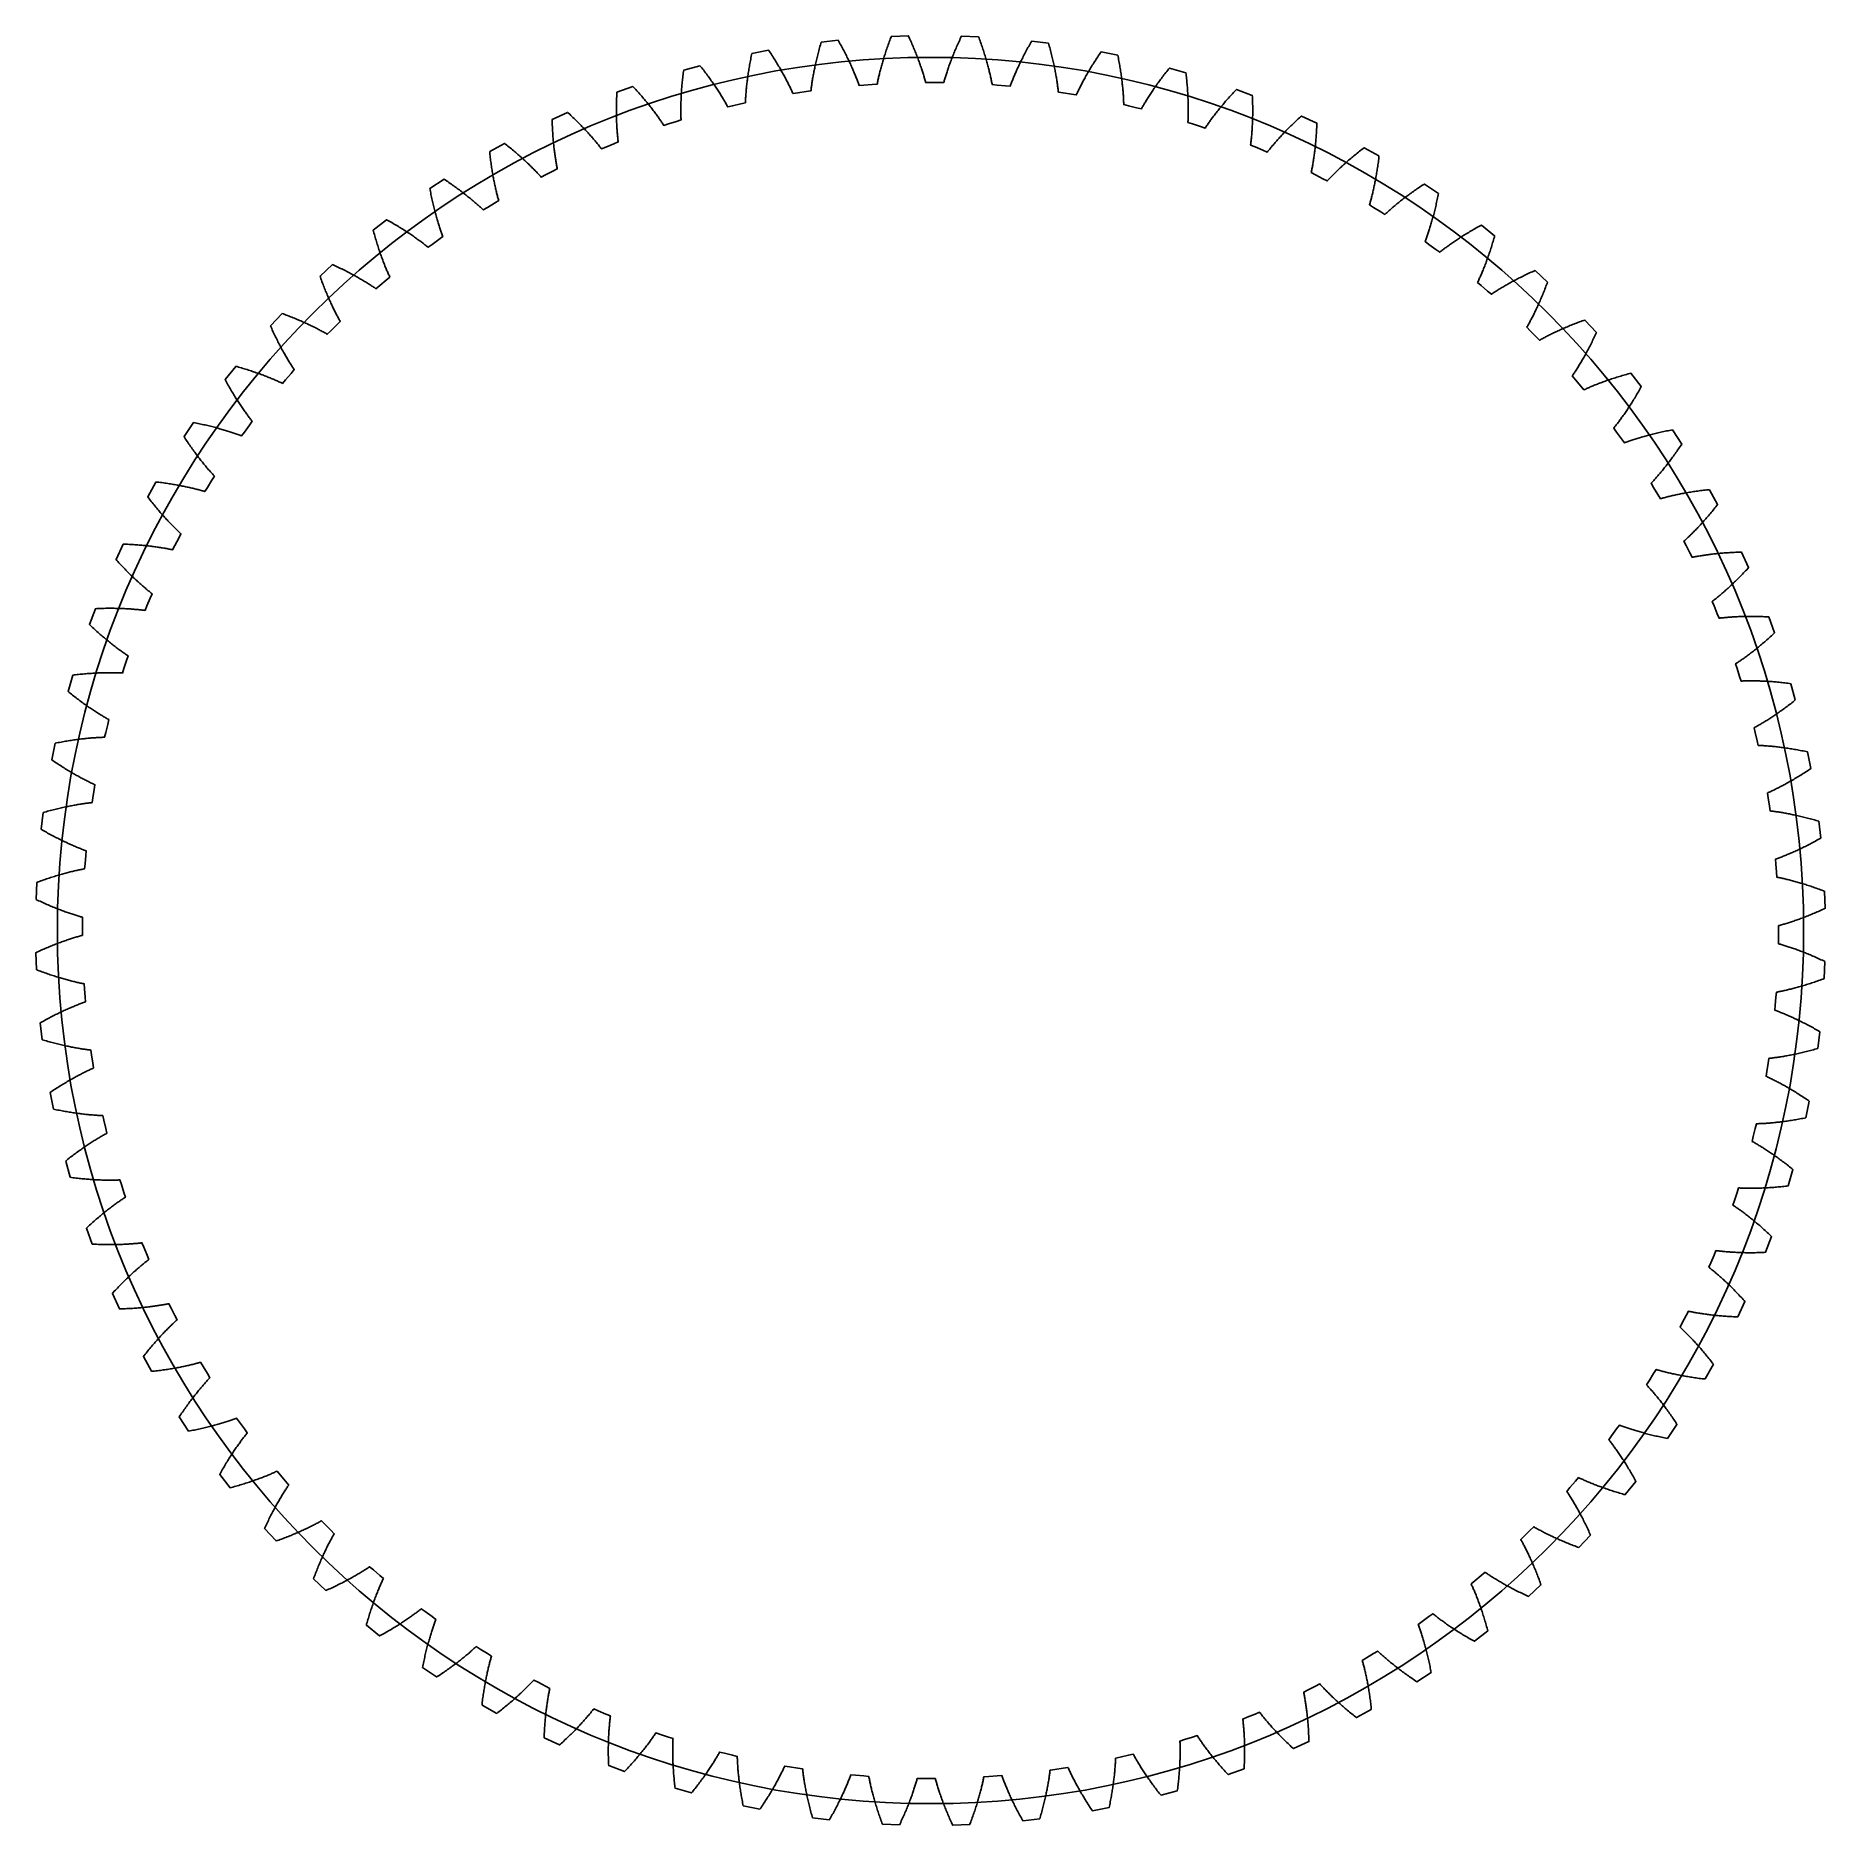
# Model space of a CAD drawing. Extents: x -40.9 to 55.5, y 140.7 to 237.1.
import ezdxf

# ---------------------------------------------------------------- set-up
doc = ezdxf.new("R2010")
doc.units = 0
doc.layers.get('0').update_dxf_attribs({"linetype": 'CONTINUOUS'})

msp = doc.modelspace()

# ---------------------------------------------------------------- linework, layer by layer
msp.add_lwpolyline([(53.021, 188.891), (53.026, 189.154), (53.075, 189.167), (53.125, 189.181), (53.176, 189.195), (53.227, 189.21), (53.279, 189.225), (53.332, 189.24), (53.386, 189.256), (53.44, 189.273), (53.495, 189.29), (53.551, 189.307), (53.607, 189.325), (53.665, 189.344), (53.723, 189.363), (53.781, 189.382), (53.841, 189.402), (53.901, 189.423), (53.962, 189.444), (54.023, 189.465), (54.086, 189.488), (54.148, 189.51), (54.212, 189.534), (54.276, 189.558), (54.341, 189.582), (54.407, 189.607), (54.473, 189.633), (54.54, 189.659), (54.608, 189.686), (54.676, 189.713), (54.745, 189.741), (54.815, 189.77), (54.885, 189.799), (54.956, 189.829), (55.028, 189.86), (55.1, 189.891), (55.173, 189.923), (55.246, 189.955), (55.32, 189.988), (55.395, 190.022), (55.471, 190.057), (55.535, 190.092), (55.504, 191), (55.437, 191.031), (55.36, 191.06), (55.283, 191.089), (55.206, 191.117), (55.131, 191.144), (55.056, 191.171), (54.982, 191.197), (54.908, 191.223), (54.835, 191.248), (54.763, 191.272), (54.692, 191.296), (54.621, 191.319), (54.551, 191.342), (54.482, 191.364), (54.413, 191.385), (54.345, 191.406), (54.278, 191.427), (54.211, 191.447), (54.146, 191.466), (54.081, 191.485), (54.016, 191.503), (53.953, 191.521), (53.89, 191.539), (53.828, 191.556), (53.766, 191.572), (53.706, 191.588), (53.646, 191.603), (53.587, 191.618), (53.528, 191.633), (53.471, 191.647), (53.414, 191.66), (53.358, 191.674), (53.302, 191.686), (53.248, 191.699), (53.194, 191.71), (53.141, 191.722), (53.088, 191.733), (53.037, 191.744), (52.986, 191.754), (52.936, 191.764), (52.914, 192.025), (52.881, 192.476), (52.864, 192.738), (52.912, 192.755), (52.961, 192.772), (53.011, 192.791), (53.061, 192.809), (53.111, 192.828), (53.163, 192.848), (53.215, 192.868), (53.268, 192.889), (53.322, 192.91), (53.376, 192.932), (53.431, 192.954), (53.486, 192.977), (53.543, 193.001), (53.6, 193.025), (53.657, 193.049), (53.716, 193.074), (53.775, 193.1), (53.834, 193.127), (53.895, 193.154), (53.956, 193.181), (54.017, 193.209), (54.079, 193.238), (54.142, 193.268), (54.206, 193.298), (54.27, 193.329), (54.335, 193.36), (54.4, 193.392), (54.466, 193.425), (54.532, 193.458), (54.6, 193.492), (54.667, 193.527), (54.736, 193.562), (54.805, 193.598), (54.874, 193.635), (54.944, 193.673), (55.015, 193.711), (55.086, 193.75), (55.158, 193.789), (55.231, 193.83), (55.292, 193.87), (55.19, 194.773), (55.121, 194.798), (55.041, 194.821), (54.962, 194.844), (54.884, 194.866), (54.807, 194.887), (54.73, 194.908), (54.654, 194.928), (54.579, 194.948), (54.504, 194.967), (54.43, 194.986), (54.357, 195.004), (54.285, 195.021), (54.213, 195.039), (54.142, 195.055), (54.072, 195.071), (54.003, 195.087), (53.934, 195.102), (53.866, 195.117), (53.799, 195.131), (53.733, 195.145), (53.667, 195.158), (53.603, 195.171), (53.539, 195.183), (53.475, 195.195), (53.413, 195.207), (53.351, 195.218), (53.29, 195.228), (53.23, 195.239), (53.171, 195.248), (53.112, 195.258), (53.054, 195.267), (52.997, 195.276), (52.941, 195.284), (52.886, 195.292), (52.831, 195.3), (52.777, 195.307), (52.724, 195.314), (52.672, 195.32), (52.621, 195.327), (52.57, 195.333), (52.527, 195.592), (52.459, 196.038), (52.422, 196.298), (52.469, 196.319), (52.516, 196.34), (52.564, 196.362), (52.612, 196.385), (52.661, 196.408), (52.711, 196.431), (52.762, 196.455), (52.813, 196.48), (52.865, 196.506), (52.917, 196.532), (52.97, 196.558), (53.024, 196.585), (53.078, 196.613), (53.133, 196.642), (53.188, 196.671), (53.245, 196.7), (53.301, 196.731), (53.359, 196.762), (53.417, 196.793), (53.475, 196.826), (53.534, 196.859), (53.594, 196.892), (53.655, 196.927), (53.715, 196.962), (53.777, 196.997), (53.839, 197.034), (53.902, 197.071), (53.965, 197.109), (54.029, 197.147), (54.093, 197.186), (54.158, 197.226), (54.223, 197.267), (54.289, 197.308), (54.356, 197.35), (54.423, 197.393), (54.49, 197.437), (54.558, 197.481), (54.627, 197.526), (54.696, 197.572), (54.754, 197.617), (54.581, 198.509), (54.51, 198.529), (54.429, 198.546), (54.349, 198.562), (54.269, 198.578), (54.19, 198.593), (54.112, 198.608), (54.035, 198.622), (53.958, 198.636), (53.882, 198.649), (53.807, 198.662), (53.733, 198.674), (53.659, 198.686), (53.586, 198.697), (53.515, 198.708), (53.443, 198.719), (53.373, 198.729), (53.303, 198.739), (53.235, 198.748), (53.167, 198.757), (53.099, 198.766), (53.033, 198.774), (52.967, 198.781), (52.903, 198.789), (52.839, 198.796), (52.775, 198.802), (52.713, 198.808), (52.651, 198.814), (52.591, 198.82), (52.531, 198.825), (52.472, 198.83), (52.413, 198.834), (52.356, 198.839), (52.299, 198.842), (52.243, 198.846), (52.188, 198.849), (52.134, 198.852), (52.081, 198.855), (52.028, 198.858), (51.976, 198.86), (51.926, 198.862), (51.862, 199.117), (51.759, 199.556), (51.702, 199.813), (51.747, 199.837), (51.792, 199.862), (51.838, 199.888), (51.885, 199.914), (51.932, 199.941), (51.98, 199.968), (52.028, 199.996), (52.077, 200.025), (52.127, 200.054), (52.177, 200.084), (52.228, 200.115), (52.279, 200.146), (52.331, 200.178), (52.384, 200.211), (52.437, 200.244), (52.49, 200.278), (52.545, 200.313), (52.599, 200.348), (52.655, 200.384), (52.711, 200.421), (52.767, 200.459), (52.824, 200.497), (52.881, 200.536), (52.939, 200.576), (52.998, 200.616), (53.057, 200.657), (53.116, 200.699), (53.176, 200.742), (53.237, 200.785), (53.298, 200.829), (53.36, 200.874), (53.422, 200.92), (53.484, 200.966), (53.547, 201.013), (53.61, 201.061), (53.674, 201.11), (53.739, 201.16), (53.803, 201.21), (53.868, 201.261), (53.923, 201.31), (53.68, 202.186), (53.609, 202.2), (53.526, 202.211), (53.445, 202.221), (53.364, 202.23), (53.284, 202.239), (53.205, 202.248), (53.127, 202.256), (53.05, 202.263), (52.973, 202.271), (52.897, 202.278), (52.822, 202.284), (52.748, 202.29), (52.675, 202.296), (52.602, 202.301), (52.53, 202.306), (52.459, 202.311), (52.389, 202.315), (52.32, 202.319), (52.251, 202.322), (52.184, 202.326), (52.117, 202.328), (52.051, 202.331), (51.986, 202.333), (51.921, 202.335), (51.858, 202.337), (51.795, 202.338), (51.733, 202.339), (51.672, 202.34), (51.612, 202.34), (51.553, 202.34), (51.494, 202.34), (51.437, 202.34), (51.38, 202.339), (51.324, 202.339), (51.269, 202.338), (51.214, 202.336), (51.161, 202.335), (51.108, 202.333), (51.057, 202.331), (51.006, 202.329), (50.923, 202.579), (50.785, 203.009), (50.709, 203.26), (50.751, 203.288), (50.794, 203.316), (50.838, 203.345), (50.883, 203.375), (50.928, 203.405), (50.973, 203.437), (51.019, 203.468), (51.066, 203.501), (51.113, 203.534), (51.161, 203.568), (51.209, 203.602), (51.258, 203.638), (51.307, 203.674), (51.357, 203.71), (51.407, 203.748), (51.458, 203.786), (51.509, 203.825), (51.561, 203.864), (51.613, 203.905), (51.666, 203.946), (51.719, 203.988), (51.773, 204.03), (51.827, 204.073), (51.882, 204.118), (51.937, 204.162), (51.993, 204.208), (52.049, 204.254), (52.105, 204.302), (52.162, 204.35), (52.22, 204.398), (52.277, 204.448), (52.336, 204.498), (52.394, 204.55), (52.453, 204.602), (52.513, 204.654), (52.573, 204.708), (52.633, 204.763), (52.694, 204.818), (52.754, 204.874), (52.805, 204.927), (52.494, 205.781), (52.422, 205.79), (52.339, 205.794), (52.257, 205.797), (52.176, 205.8), (52.096, 205.803), (52.016, 205.805), (51.937, 205.807), (51.86, 205.809), (51.783, 205.81), (51.706, 205.811), (51.631, 205.812), (51.557, 205.812), (51.483, 205.812), (51.41, 205.811), (51.338, 205.811), (51.267, 205.81), (51.197, 205.809), (51.128, 205.807), (51.059, 205.805), (50.991, 205.803), (50.924, 205.801), (50.858, 205.798), (50.793, 205.795), (50.729, 205.792), (50.666, 205.788), (50.603, 205.785), (50.541, 205.781), (50.48, 205.777), (50.42, 205.773), (50.361, 205.768), (50.303, 205.764), (50.245, 205.759), (50.189, 205.754), (50.133, 205.749), (50.078, 205.743), (50.024, 205.738), (49.971, 205.732), (49.919, 205.726), (49.867, 205.72), (49.817, 205.714), (49.715, 205.956), (49.544, 206.374), (49.448, 206.619), (49.488, 206.65), (49.529, 206.681), (49.57, 206.714), (49.612, 206.747), (49.654, 206.781), (49.697, 206.815), (49.741, 206.851), (49.785, 206.887), (49.829, 206.924), (49.874, 206.961), (49.919, 206.999), (49.965, 207.038), (50.011, 207.078), (50.058, 207.118), (50.105, 207.16), (50.153, 207.202), (50.201, 207.244), (50.25, 207.288), (50.299, 207.332), (50.348, 207.377), (50.398, 207.423), (50.448, 207.47), (50.499, 207.517), (50.55, 207.566), (50.602, 207.615), (50.653, 207.665), (50.706, 207.715), (50.758, 207.767), (50.811, 207.819), (50.865, 207.872), (50.918, 207.926), (50.972, 207.981), (51.027, 208.037), (51.082, 208.093), (51.137, 208.15), (51.192, 208.209), (51.248, 208.268), (51.304, 208.328), (51.361, 208.388), (51.406, 208.445), (51.03, 209.272), (50.957, 209.275), (50.874, 209.272), (50.792, 209.269), (50.711, 209.266), (50.631, 209.263), (50.551, 209.259), (50.473, 209.255), (50.395, 209.25), (50.318, 209.245), (50.242, 209.24), (50.167, 209.235), (50.093, 209.229), (50.019, 209.223), (49.947, 209.217), (49.875, 209.211), (49.804, 209.204), (49.734, 209.198), (49.665, 209.191), (49.597, 209.183), (49.53, 209.176), (49.463, 209.168), (49.398, 209.16), (49.333, 209.152), (49.269, 209.144), (49.206, 209.136), (49.144, 209.127), (49.083, 209.119), (49.023, 209.11), (48.963, 209.101), (48.904, 209.092), (48.847, 209.083), (48.79, 209.073), (48.734, 209.064), (48.679, 209.054), (48.624, 209.045), (48.571, 209.035), (48.518, 209.025), (48.467, 209.015), (48.416, 209.005), (48.366, 208.995), (48.245, 209.229), (48.042, 209.632), (47.927, 209.868), (47.965, 209.902), (48.003, 209.937), (48.042, 209.972), (48.081, 210.009), (48.12, 210.046), (48.16, 210.084), (48.201, 210.122), (48.242, 210.162), (48.283, 210.202), (48.325, 210.243), (48.367, 210.284), (48.41, 210.327), (48.453, 210.37), (48.496, 210.414), (48.54, 210.459), (48.585, 210.505), (48.629, 210.551), (48.674, 210.598), (48.719, 210.646), (48.765, 210.695), (48.811, 210.745), (48.858, 210.795), (48.905, 210.846), (48.952, 210.899), (48.999, 210.952), (49.047, 211.005), (49.095, 211.06), (49.143, 211.115), (49.192, 211.172), (49.241, 211.229), (49.291, 211.287), (49.34, 211.346), (49.39, 211.406), (49.44, 211.466), (49.491, 211.528), (49.541, 211.59), (49.592, 211.653), (49.644, 211.717), (49.695, 211.782), (49.736, 211.843), (49.296, 212.638), (49.223, 212.635), (49.141, 212.626), (49.059, 212.616), (48.979, 212.607), (48.899, 212.597), (48.82, 212.587), (48.742, 212.576), (48.665, 212.566), (48.589, 212.555), (48.513, 212.544), (48.439, 212.533), (48.365, 212.521), (48.293, 212.51), (48.221, 212.498), (48.15, 212.486), (48.08, 212.474), (48.011, 212.461), (47.942, 212.449), (47.875, 212.436), (47.808, 212.424), (47.743, 212.411), (47.678, 212.398), (47.614, 212.385), (47.551, 212.372), (47.489, 212.358), (47.428, 212.345), (47.367, 212.332), (47.308, 212.318), (47.249, 212.305), (47.191, 212.291), (47.134, 212.277), (47.079, 212.263), (47.023, 212.25), (46.969, 212.236), (46.916, 212.222), (46.863, 212.208), (46.812, 212.194), (46.761, 212.18), (46.711, 212.166), (46.662, 212.153), (46.523, 212.375), (46.289, 212.762), (46.156, 212.988), (46.191, 213.025), (46.226, 213.063), (46.262, 213.101), (46.298, 213.14), (46.335, 213.181), (46.372, 213.221), (46.409, 213.263), (46.447, 213.306), (46.485, 213.349), (46.524, 213.393), (46.562, 213.438), (46.602, 213.483), (46.641, 213.53), (46.681, 213.577), (46.721, 213.625), (46.762, 213.674), (46.802, 213.724), (46.844, 213.775), (46.885, 213.826), (46.927, 213.878), (46.969, 213.931), (47.011, 213.985), (47.054, 214.04), (47.097, 214.096), (47.14, 214.152), (47.183, 214.21), (47.227, 214.268), (47.271, 214.327), (47.315, 214.387), (47.359, 214.448), (47.404, 214.51), (47.449, 214.572), (47.494, 214.636), (47.539, 214.7), (47.585, 214.765), (47.63, 214.831), (47.676, 214.898), (47.722, 214.966), (47.769, 215.035), (47.805, 215.098), (47.304, 215.857), (47.231, 215.848), (47.15, 215.832), (47.069, 215.817), (46.99, 215.801), (46.911, 215.785), (46.833, 215.768), (46.756, 215.752), (46.68, 215.735), (46.605, 215.718), (46.531, 215.702), (46.457, 215.685), (46.385, 215.667), (46.313, 215.65), (46.243, 215.633), (46.173, 215.615), (46.104, 215.598), (46.036, 215.58), (45.969, 215.562), (45.903, 215.544), (45.837, 215.527), (45.773, 215.509), (45.709, 215.491), (45.647, 215.473), (45.585, 215.455), (45.524, 215.436), (45.464, 215.418), (45.405, 215.4), (45.346, 215.382), (45.289, 215.364), (45.233, 215.346), (45.177, 215.328), (45.122, 215.309), (45.068, 215.291), (45.015, 215.273), (44.963, 215.255), (44.912, 215.237), (44.862, 215.22), (44.812, 215.202), (44.764, 215.184), (44.716, 215.166), (44.56, 215.378), (44.296, 215.744), (44.146, 215.959), (44.178, 215.999), (44.21, 216.039), (44.243, 216.081), (44.276, 216.123), (44.309, 216.165), (44.343, 216.209), (44.377, 216.254), (44.411, 216.299), (44.445, 216.345), (44.48, 216.392), (44.516, 216.44), (44.551, 216.488), (44.587, 216.538), (44.623, 216.588), (44.659, 216.639), (44.696, 216.691), (44.732, 216.744), (44.77, 216.798), (44.807, 216.852), (44.844, 216.907), (44.882, 216.964), (44.92, 217.021), (44.958, 217.079), (44.997, 217.138), (45.035, 217.197), (45.074, 217.258), (45.113, 217.319), (45.152, 217.382), (45.191, 217.445), (45.231, 217.509), (45.271, 217.574), (45.31, 217.64), (45.35, 217.707), (45.39, 217.775), (45.431, 217.843), (45.471, 217.913), (45.511, 217.983), (45.552, 218.054), (45.593, 218.127), (45.624, 218.193), (45.065, 218.909), (44.993, 218.895), (44.913, 218.873), (44.834, 218.851), (44.756, 218.829), (44.679, 218.807), (44.603, 218.784), (44.527, 218.762), (44.453, 218.739), (44.379, 218.717), (44.306, 218.694), (44.235, 218.671), (44.164, 218.649), (44.094, 218.626), (44.025, 218.603), (43.956, 218.58), (43.889, 218.557), (43.823, 218.534), (43.757, 218.511), (43.692, 218.488), (43.629, 218.465), (43.566, 218.442), (43.504, 218.419), (43.443, 218.396), (43.383, 218.374), (43.323, 218.351), (43.265, 218.328), (43.207, 218.305), (43.151, 218.283), (43.095, 218.26), (43.04, 218.237), (42.986, 218.215), (42.933, 218.193), (42.881, 218.17), (42.829, 218.148), (42.779, 218.126), (42.729, 218.104), (42.68, 218.083), (42.632, 218.061), (42.585, 218.039), (42.539, 218.018), (42.367, 218.216), (42.076, 218.561), (41.909, 218.764), (41.937, 218.806), (41.966, 218.849), (41.996, 218.892), (42.025, 218.937), (42.055, 218.982), (42.085, 219.028), (42.116, 219.075), (42.146, 219.123), (42.177, 219.172), (42.208, 219.221), (42.24, 219.272), (42.271, 219.323), (42.303, 219.375), (42.335, 219.428), (42.367, 219.482), (42.399, 219.537), (42.432, 219.592), (42.465, 219.648), (42.498, 219.706), (42.531, 219.764), (42.564, 219.823), (42.597, 219.883), (42.631, 219.944), (42.664, 220.005), (42.698, 220.068), (42.732, 220.131), (42.766, 220.196), (42.8, 220.261), (42.835, 220.327), (42.869, 220.394), (42.903, 220.462), (42.938, 220.531), (42.972, 220.601), (43.007, 220.671), (43.042, 220.743), (43.076, 220.815), (43.111, 220.889), (43.146, 220.963), (43.181, 221.038), (43.207, 221.106), (42.593, 221.777), (42.523, 221.757), (42.445, 221.729), (42.368, 221.701), (42.292, 221.672), (42.217, 221.644), (42.142, 221.616), (42.069, 221.588), (41.996, 221.559), (41.925, 221.531), (41.854, 221.503), (41.784, 221.474), (41.715, 221.446), (41.647, 221.418), (41.58, 221.39), (41.514, 221.362), (41.449, 221.333), (41.384, 221.305), (41.321, 221.277), (41.258, 221.249), (41.197, 221.221), (41.136, 221.194), (41.076, 221.166), (41.017, 221.138), (40.958, 221.111), (40.901, 221.083), (40.845, 221.056), (40.789, 221.029), (40.734, 221.002), (40.681, 220.975), (40.628, 220.948), (40.576, 220.922), (40.524, 220.895), (40.474, 220.869), (40.425, 220.843), (40.376, 220.817), (40.328, 220.791), (40.281, 220.766), (40.235, 220.74), (40.19, 220.715), (40.145, 220.69), (39.958, 220.875), (39.641, 221.195), (39.458, 221.384), (39.484, 221.428), (39.509, 221.473), (39.535, 221.519), (39.561, 221.566), (39.587, 221.613), (39.614, 221.662), (39.64, 221.711), (39.667, 221.761), (39.694, 221.812), (39.721, 221.864), (39.748, 221.917), (39.776, 221.97), (39.803, 222.025), (39.831, 222.08), (39.859, 222.136), (39.887, 222.193), (39.915, 222.251), (39.943, 222.31), (39.971, 222.369), (40, 222.43), (40.028, 222.491), (40.057, 222.554), (40.086, 222.617), (40.114, 222.681), (40.143, 222.746), (40.172, 222.812), (40.201, 222.879), (40.23, 222.947), (40.259, 223.015), (40.288, 223.085), (40.317, 223.155), (40.346, 223.227), (40.375, 223.299), (40.404, 223.372), (40.433, 223.446), (40.462, 223.521), (40.491, 223.597), (40.519, 223.674), (40.548, 223.751), (40.569, 223.821), (39.905, 224.442), (39.836, 224.416), (39.761, 224.382), (39.686, 224.348), (39.612, 224.314), (39.539, 224.28), (39.468, 224.246), (39.397, 224.212), (39.326, 224.178), (39.257, 224.144), (39.189, 224.11), (39.122, 224.077), (39.055, 224.043), (38.99, 224.01), (38.925, 223.976), (38.861, 223.943), (38.798, 223.91), (38.736, 223.877), (38.675, 223.844), (38.615, 223.811), (38.556, 223.778), (38.497, 223.746), (38.439, 223.714), (38.383, 223.681), (38.327, 223.649), (38.272, 223.618), (38.218, 223.586), (38.165, 223.555), (38.112, 223.523), (38.061, 223.492), (38.01, 223.461), (37.96, 223.431), (37.911, 223.4), (37.863, 223.37), (37.816, 223.34), (37.769, 223.311), (37.724, 223.281), (37.679, 223.252), (37.635, 223.223), (37.592, 223.195), (37.549, 223.166), (37.348, 223.335), (37.007, 223.63), (36.81, 223.804), (36.832, 223.85), (36.854, 223.897), (36.876, 223.945), (36.898, 223.993), (36.92, 224.043), (36.943, 224.093), (36.966, 224.144), (36.988, 224.196), (37.011, 224.249), (37.034, 224.303), (37.057, 224.358), (37.08, 224.413), (37.104, 224.47), (37.127, 224.527), (37.15, 224.585), (37.174, 224.644), (37.197, 224.704), (37.221, 224.765), (37.244, 224.827), (37.268, 224.889), (37.291, 224.953), (37.315, 225.017), (37.339, 225.083), (37.362, 225.149), (37.386, 225.216), (37.409, 225.284), (37.433, 225.353), (37.456, 225.422), (37.48, 225.493), (37.503, 225.565), (37.527, 225.637), (37.55, 225.711), (37.573, 225.785), (37.596, 225.86), (37.619, 225.936), (37.642, 226.013), (37.665, 226.091), (37.688, 226.17), (37.711, 226.25), (37.726, 226.321), (37.015, 226.887), (36.949, 226.857), (36.876, 226.817), (36.804, 226.777), (36.734, 226.737), (36.664, 226.697), (36.595, 226.658), (36.527, 226.618), (36.459, 226.579), (36.393, 226.54), (36.328, 226.501), (36.263, 226.462), (36.199, 226.423), (36.137, 226.385), (36.075, 226.347), (36.014, 226.308), (35.954, 226.27), (35.895, 226.233), (35.836, 226.195), (35.779, 226.157), (35.722, 226.12), (35.666, 226.083), (35.611, 226.047), (35.557, 226.01), (35.504, 225.974), (35.452, 225.938), (35.4, 225.902), (35.35, 225.866), (35.3, 225.831), (35.251, 225.796), (35.203, 225.761), (35.156, 225.727), (35.109, 225.693), (35.064, 225.659), (35.019, 225.626), (34.975, 225.592), (34.932, 225.559), (34.889, 225.527), (34.848, 225.495), (34.807, 225.463), (34.767, 225.431), (34.554, 225.584), (34.19, 225.851), (33.98, 226.009), (33.998, 226.057), (34.016, 226.105), (34.034, 226.154), (34.053, 226.205), (34.071, 226.256), (34.09, 226.308), (34.108, 226.36), (34.127, 226.414), (34.146, 226.469), (34.164, 226.524), (34.183, 226.58), (34.202, 226.637), (34.22, 226.696), (34.239, 226.754), (34.258, 226.814), (34.277, 226.875), (34.295, 226.937), (34.314, 226.999), (34.333, 227.062), (34.351, 227.127), (34.37, 227.192), (34.388, 227.258), (34.407, 227.325), (34.425, 227.393), (34.443, 227.461), (34.461, 227.531), (34.479, 227.602), (34.497, 227.673), (34.515, 227.745), (34.533, 227.818), (34.551, 227.893), (34.568, 227.968), (34.585, 228.043), (34.603, 228.12), (34.62, 228.198), (34.636, 228.276), (34.653, 228.356), (34.67, 228.436), (34.686, 228.518), (34.696, 228.59), (33.942, 229.099), (33.879, 229.063), (33.809, 229.017), (33.741, 228.972), (33.674, 228.927), (33.607, 228.882), (33.541, 228.837), (33.477, 228.792), (33.413, 228.748), (33.35, 228.704), (33.287, 228.66), (33.226, 228.616), (33.166, 228.572), (33.106, 228.529), (33.048, 228.486), (32.99, 228.443), (32.933, 228.4), (32.877, 228.358), (32.822, 228.316), (32.767, 228.274), (32.714, 228.233), (32.661, 228.191), (32.609, 228.15), (32.558, 228.11), (32.508, 228.069), (32.459, 228.029), (32.41, 227.99), (32.362, 227.95), (32.316, 227.911), (32.27, 227.873), (32.224, 227.834), (32.18, 227.796), (32.136, 227.758), (32.093, 227.721), (32.051, 227.684), (32.01, 227.648), (31.97, 227.611), (31.93, 227.576), (31.891, 227.54), (31.853, 227.505), (31.816, 227.471), (31.591, 227.606), (31.207, 227.844), (30.985, 227.985), (31, 228.034), (31.014, 228.084), (31.029, 228.134), (31.043, 228.186), (31.057, 228.238), (31.072, 228.291), (31.086, 228.345), (31.1, 228.4), (31.115, 228.456), (31.129, 228.513), (31.143, 228.57), (31.157, 228.629), (31.171, 228.688), (31.186, 228.748), (31.199, 228.81), (31.213, 228.872), (31.227, 228.934), (31.241, 228.998), (31.254, 229.063), (31.268, 229.128), (31.281, 229.195), (31.295, 229.262), (31.308, 229.33), (31.321, 229.399), (31.333, 229.469), (31.346, 229.54), (31.359, 229.612), (31.371, 229.684), (31.383, 229.758), (31.395, 229.832), (31.407, 229.908), (31.418, 229.984), (31.43, 230.061), (31.441, 230.139), (31.452, 230.217), (31.462, 230.297), (31.473, 230.378), (31.483, 230.459), (31.493, 230.541), (31.497, 230.614), (30.706, 231.062), (30.645, 231.021), (30.58, 230.971), (30.515, 230.92), (30.451, 230.87), (30.388, 230.82), (30.326, 230.77), (30.265, 230.72), (30.205, 230.671), (30.146, 230.622), (30.087, 230.573), (30.03, 230.525), (29.973, 230.476), (29.917, 230.429), (29.862, 230.381), (29.808, 230.334), (29.754, 230.287), (29.702, 230.24), (29.65, 230.194), (29.599, 230.148), (29.549, 230.102), (29.499, 230.057), (29.451, 230.012), (29.403, 229.968), (29.357, 229.924), (29.31, 229.88), (29.265, 229.836), (29.221, 229.793), (29.177, 229.751), (29.134, 229.709), (29.092, 229.667), (29.051, 229.625), (29.01, 229.584), (28.971, 229.544), (28.932, 229.504), (28.893, 229.464), (28.856, 229.425), (28.819, 229.386), (28.783, 229.348), (28.748, 229.31), (28.713, 229.272), (28.478, 229.39), (28.077, 229.597), (27.845, 229.72), (27.856, 229.77), (27.866, 229.821), (27.877, 229.872), (27.887, 229.925), (27.897, 229.978), (27.907, 230.032), (27.917, 230.087), (27.927, 230.143), (27.937, 230.2), (27.947, 230.257), (27.957, 230.316), (27.966, 230.375), (27.976, 230.436), (27.985, 230.497), (27.994, 230.559), (28.003, 230.622), (28.012, 230.685), (28.02, 230.75), (28.029, 230.816), (28.037, 230.882), (28.045, 230.949), (28.053, 231.017), (28.061, 231.086), (28.068, 231.156), (28.076, 231.227), (28.083, 231.299), (28.09, 231.371), (28.096, 231.444), (28.102, 231.519), (28.109, 231.594), (28.114, 231.67), (28.12, 231.746), (28.125, 231.824), (28.13, 231.903), (28.135, 231.982), (28.139, 232.062), (28.143, 232.143), (28.147, 232.225), (28.15, 232.308), (28.149, 232.381), (27.325, 232.766), (27.268, 232.72), (27.206, 232.665), (27.146, 232.609), (27.086, 232.554), (27.028, 232.499), (26.97, 232.444), (26.913, 232.39), (26.857, 232.336), (26.801, 232.283), (26.747, 232.23), (26.693, 232.177), (26.64, 232.124), (26.588, 232.072), (26.537, 232.02), (26.487, 231.969), (26.437, 231.918), (26.388, 231.867), (26.34, 231.817), (26.293, 231.767), (26.247, 231.718), (26.201, 231.669), (26.157, 231.621), (26.113, 231.572), (26.069, 231.525), (26.027, 231.477), (25.985, 231.431), (25.944, 231.384), (25.904, 231.338), (25.865, 231.293), (25.826, 231.248), (25.788, 231.203), (25.751, 231.159), (25.714, 231.116), (25.679, 231.073), (25.644, 231.03), (25.609, 230.988), (25.576, 230.947), (25.543, 230.906), (25.511, 230.865), (25.479, 230.825), (25.236, 230.924), (24.82, 231.099), (24.579, 231.203), (24.585, 231.254), (24.592, 231.305), (24.598, 231.357), (24.604, 231.41), (24.61, 231.464), (24.616, 231.519), (24.622, 231.575), (24.627, 231.631), (24.633, 231.689), (24.638, 231.747), (24.643, 231.806), (24.648, 231.866), (24.652, 231.927), (24.657, 231.989), (24.661, 232.051), (24.665, 232.115), (24.669, 232.179), (24.672, 232.244), (24.676, 232.31), (24.679, 232.377), (24.682, 232.444), (24.684, 232.513), (24.686, 232.582), (24.688, 232.653), (24.69, 232.724), (24.692, 232.796), (24.693, 232.868), (24.694, 232.942), (24.694, 233.016), (24.694, 233.092), (24.694, 233.168), (24.693, 233.245), (24.693, 233.323), (24.691, 233.401), (24.69, 233.481), (24.688, 233.561), (24.686, 233.642), (24.683, 233.724), (24.68, 233.807), (24.672, 233.88), (23.821, 234.199), (23.768, 234.149), (23.711, 234.089), (23.655, 234.029), (23.6, 233.969), (23.546, 233.91), (23.492, 233.851), (23.44, 233.792), (23.388, 233.734), (23.337, 233.676), (23.287, 233.619), (23.237, 233.562), (23.189, 233.506), (23.141, 233.45), (23.094, 233.394), (23.048, 233.339), (23.002, 233.284), (22.958, 233.23), (22.914, 233.176), (22.871, 233.123), (22.829, 233.07), (22.787, 233.017), (22.746, 232.965), (22.706, 232.914), (22.667, 232.863), (22.628, 232.813), (22.59, 232.763), (22.553, 232.713), (22.516, 232.664), (22.481, 232.616), (22.446, 232.568), (22.411, 232.521), (22.378, 232.474), (22.345, 232.428), (22.313, 232.382), (22.281, 232.337), (22.25, 232.292), (22.22, 232.248), (22.19, 232.204), (22.161, 232.162), (22.133, 232.119), (21.883, 232.199), (21.454, 232.34), (21.206, 232.426), (21.208, 232.476), (21.211, 232.528), (21.213, 232.581), (21.215, 232.634), (21.217, 232.688), (21.218, 232.743), (21.22, 232.799), (21.221, 232.856), (21.222, 232.914), (21.222, 232.972), (21.223, 233.032), (21.223, 233.092), (21.223, 233.153), (21.222, 233.215), (21.221, 233.277), (21.22, 233.341), (21.219, 233.405), (21.218, 233.47), (21.216, 233.536), (21.214, 233.603), (21.211, 233.671), (21.208, 233.74), (21.205, 233.809), (21.202, 233.879), (21.198, 233.95), (21.193, 234.022), (21.189, 234.095), (21.184, 234.168), (21.178, 234.242), (21.173, 234.317), (21.167, 234.393), (21.16, 234.47), (21.153, 234.548), (21.146, 234.626), (21.138, 234.705), (21.13, 234.785), (21.121, 234.866), (21.112, 234.947), (21.102, 235.03), (21.089, 235.101), (20.215, 235.352), (20.166, 235.299), (20.114, 235.234), (20.063, 235.17), (20.013, 235.106), (19.964, 235.042), (19.915, 234.98), (19.867, 234.917), (19.82, 234.855), (19.774, 234.794), (19.728, 234.732), (19.684, 234.672), (19.64, 234.612), (19.596, 234.552), (19.554, 234.493), (19.512, 234.434), (19.471, 234.376), (19.431, 234.319), (19.391, 234.262), (19.353, 234.205), (19.315, 234.149), (19.277, 234.094), (19.241, 234.039), (19.205, 233.984), (19.169, 233.93), (19.135, 233.877), (19.101, 233.824), (19.068, 233.772), (19.035, 233.72), (19.003, 233.669), (18.972, 233.619), (18.942, 233.569), (18.912, 233.52), (18.883, 233.471), (18.854, 233.423), (18.826, 233.375), (18.799, 233.328), (18.772, 233.282), (18.746, 233.236), (18.721, 233.191), (18.696, 233.147), (18.44, 233.206), (18.002, 233.314), (17.747, 233.38), (17.746, 233.43), (17.744, 233.482), (17.742, 233.535), (17.74, 233.588), (17.738, 233.642), (17.735, 233.697), (17.732, 233.753), (17.728, 233.81), (17.725, 233.867), (17.721, 233.926), (17.717, 233.985), (17.712, 234.045), (17.707, 234.106), (17.702, 234.167), (17.696, 234.23), (17.69, 234.293), (17.684, 234.357), (17.677, 234.422), (17.67, 234.488), (17.663, 234.554), (17.655, 234.622), (17.647, 234.69), (17.638, 234.759), (17.629, 234.828), (17.62, 234.899), (17.61, 234.97), (17.6, 235.042), (17.589, 235.115), (17.578, 235.188), (17.566, 235.263), (17.554, 235.338), (17.541, 235.414), (17.528, 235.491), (17.515, 235.568), (17.501, 235.647), (17.486, 235.726), (17.471, 235.805), (17.456, 235.886), (17.44, 235.967), (17.421, 236.038), (16.53, 236.22), (16.485, 236.162), (16.439, 236.094), (16.393, 236.026), (16.348, 235.958), (16.304, 235.891), (16.26, 235.824), (16.217, 235.758), (16.175, 235.693), (16.134, 235.628), (16.093, 235.563), (16.054, 235.499), (16.014, 235.436), (15.976, 235.373), (15.938, 235.311), (15.901, 235.249), (15.865, 235.188), (15.829, 235.128), (15.795, 235.068), (15.76, 235.008), (15.727, 234.949), (15.694, 234.891), (15.662, 234.833), (15.63, 234.776), (15.599, 234.72), (15.569, 234.664), (15.539, 234.609), (15.51, 234.554), (15.482, 234.5), (15.454, 234.447), (15.427, 234.394), (15.401, 234.342), (15.375, 234.29), (15.349, 234.239), (15.325, 234.189), (15.301, 234.14), (15.277, 234.091), (15.254, 234.042), (15.232, 233.995), (15.21, 233.948), (15.189, 233.902), (14.929, 233.941), (14.483, 234.014), (14.225, 234.059), (14.219, 234.11), (14.214, 234.161), (14.208, 234.213), (14.201, 234.267), (14.194, 234.32), (14.187, 234.375), (14.18, 234.431), (14.172, 234.487), (14.164, 234.544), (14.155, 234.602), (14.147, 234.66), (14.137, 234.72), (14.128, 234.78), (14.118, 234.841), (14.107, 234.903), (14.096, 234.966), (14.085, 235.029), (14.073, 235.093), (14.061, 235.158), (14.048, 235.224), (14.035, 235.29), (14.022, 235.357), (14.008, 235.425), (13.993, 235.494), (13.978, 235.564), (13.963, 235.634), (13.947, 235.705), (13.931, 235.777), (13.914, 235.849), (13.896, 235.923), (13.878, 235.997), (13.86, 236.071), (13.841, 236.147), (13.821, 236.223), (13.801, 236.3), (13.781, 236.378), (13.759, 236.456), (13.738, 236.535), (13.715, 236.615), (13.691, 236.684), (12.789, 236.795), (12.748, 236.734), (12.707, 236.662), (12.667, 236.591), (12.627, 236.52), (12.588, 236.45), (12.55, 236.38), (12.513, 236.311), (12.476, 236.242), (12.44, 236.174), (12.405, 236.107), (12.37, 236.04), (12.336, 235.973), (12.302, 235.908), (12.27, 235.843), (12.238, 235.778), (12.206, 235.715), (12.176, 235.651), (12.146, 235.589), (12.116, 235.527), (12.087, 235.466), (12.059, 235.405), (12.031, 235.345), (12.004, 235.286), (11.978, 235.227), (11.952, 235.169), (11.927, 235.111), (11.902, 235.055), (11.878, 234.999), (11.855, 234.943), (11.832, 234.888), (11.81, 234.834), (11.788, 234.781), (11.767, 234.728), (11.746, 234.676), (11.726, 234.625), (11.706, 234.574), (11.687, 234.524), (11.669, 234.475), (11.651, 234.427), (11.633, 234.379), (11.371, 234.398), (10.921, 234.435), (10.66, 234.46), (10.65, 234.51), (10.641, 234.561), (10.63, 234.613), (10.62, 234.665), (10.609, 234.718), (10.598, 234.772), (10.586, 234.827), (10.574, 234.883), (10.561, 234.939), (10.548, 234.996), (10.535, 235.054), (10.521, 235.112), (10.506, 235.171), (10.491, 235.231), (10.476, 235.292), (10.46, 235.354), (10.444, 235.416), (10.427, 235.479), (10.41, 235.543), (10.392, 235.607), (10.374, 235.673), (10.355, 235.739), (10.336, 235.805), (10.316, 235.873), (10.296, 235.941), (10.275, 236.01), (10.254, 236.079), (10.232, 236.15), (10.209, 236.221), (10.186, 236.292), (10.162, 236.365), (10.138, 236.438), (10.113, 236.511), (10.088, 236.586), (10.062, 236.661), (10.035, 236.737), (10.008, 236.813), (9.98, 236.89), (9.951, 236.968), (9.922, 237.035), (9.014, 237.075), (8.978, 237.011), (8.943, 236.936), (8.908, 236.862), (8.874, 236.788), (8.841, 236.715), (8.808, 236.642), (8.776, 236.571), (8.745, 236.499), (8.714, 236.429), (8.685, 236.359), (8.655, 236.289), (8.626, 236.221), (8.598, 236.153), (8.571, 236.085), (8.544, 236.018), (8.518, 235.952), (8.492, 235.887), (8.467, 235.822), (8.442, 235.758), (8.418, 235.695), (8.395, 235.632), (8.372, 235.57), (8.35, 235.509), (8.328, 235.448), (8.307, 235.388), (8.287, 235.329), (8.266, 235.271), (8.247, 235.213), (8.228, 235.156), (8.209, 235.099), (8.191, 235.044), (8.174, 234.989), (8.157, 234.935), (8.14, 234.881), (8.124, 234.828), (8.109, 234.776), (8.094, 234.725), (8.079, 234.675), (8.065, 234.625), (8.051, 234.576), (7.788, 234.574), (7.337, 234.576), (7.074, 234.581), (7.061, 234.63), (7.047, 234.68), (7.033, 234.73), (7.018, 234.782), (7.003, 234.834), (6.988, 234.887), (6.972, 234.94), (6.955, 234.995), (6.938, 235.05), (6.921, 235.106), (6.903, 235.162), (6.884, 235.219), (6.865, 235.277), (6.846, 235.336), (6.826, 235.395), (6.805, 235.456), (6.784, 235.516), (6.763, 235.578), (6.74, 235.64), (6.718, 235.703), (6.694, 235.767), (6.67, 235.831), (6.646, 235.896), (6.621, 235.962), (6.595, 236.028), (6.569, 236.095), (6.542, 236.163), (6.515, 236.231), (6.487, 236.3), (6.458, 236.37), (6.429, 236.44), (6.399, 236.511), (6.368, 236.582), (6.337, 236.655), (6.305, 236.727), (6.273, 236.801), (6.24, 236.875), (6.206, 236.95), (6.171, 237.025), (6.136, 237.089), (5.228, 237.058), (5.197, 236.992), (5.168, 236.914), (5.14, 236.837), (5.111, 236.761), (5.084, 236.685), (5.057, 236.611), (5.031, 236.536), (5.006, 236.463), (4.981, 236.39), (4.956, 236.318), (4.932, 236.247), (4.909, 236.176), (4.886, 236.106), (4.864, 236.036), (4.843, 235.968), (4.822, 235.9), (4.801, 235.833), (4.781, 235.766), (4.762, 235.7), (4.743, 235.635), (4.725, 235.571), (4.707, 235.507), (4.689, 235.444), (4.672, 235.382), (4.656, 235.321), (4.64, 235.26), (4.625, 235.2), (4.61, 235.141), (4.595, 235.083), (4.581, 235.025), (4.568, 234.968), (4.554, 234.912), (4.542, 234.857), (4.529, 234.802), (4.518, 234.748), (4.506, 234.695), (4.495, 234.643), (4.484, 234.592), (4.474, 234.541), (4.464, 234.491), (4.203, 234.468), (3.752, 234.435), (3.49, 234.419), (3.473, 234.467), (3.456, 234.516), (3.437, 234.565), (3.419, 234.615), (3.4, 234.666), (3.38, 234.717), (3.36, 234.77), (3.339, 234.823), (3.318, 234.876), (3.296, 234.93), (3.274, 234.985), (3.251, 235.041), (3.227, 235.097), (3.203, 235.154), (3.179, 235.212), (3.154, 235.27), (3.128, 235.329), (3.101, 235.389), (3.074, 235.449), (3.047, 235.51), (3.019, 235.572), (2.99, 235.634), (2.96, 235.697), (2.93, 235.76), (2.899, 235.824), (2.868, 235.889), (2.836, 235.955), (2.803, 236.02), (2.77, 236.087), (2.736, 236.154), (2.701, 236.222), (2.666, 236.29), (2.63, 236.359), (2.593, 236.429), (2.555, 236.499), (2.517, 236.57), (2.478, 236.641), (2.439, 236.713), (2.398, 236.785), (2.358, 236.847), (1.455, 236.744), (1.43, 236.676), (1.407, 236.596), (1.384, 236.517), (1.363, 236.439), (1.341, 236.361), (1.32, 236.285), (1.3, 236.209), (1.28, 236.133), (1.261, 236.059), (1.242, 235.985), (1.224, 235.912), (1.207, 235.84), (1.19, 235.768), (1.173, 235.697), (1.157, 235.627), (1.141, 235.558), (1.126, 235.489), (1.111, 235.421), (1.097, 235.354), (1.083, 235.288), (1.07, 235.222), (1.057, 235.157), (1.045, 235.093), (1.033, 235.03), (1.021, 234.967), (1.01, 234.906), (1, 234.845), (0.989, 234.785), (0.98, 234.725), (0.97, 234.667), (0.961, 234.609), (0.952, 234.552), (0.944, 234.496), (0.936, 234.44), (0.928, 234.386), (0.921, 234.332), (0.914, 234.279), (0.908, 234.227), (0.901, 234.176), (0.895, 234.125), (0.636, 234.082), (0.19, 234.014), (-0.07, 233.977), (-0.091, 234.023), (-0.112, 234.071), (-0.134, 234.118), (-0.157, 234.167), (-0.18, 234.216), (-0.203, 234.266), (-0.227, 234.316), (-0.252, 234.367), (-0.278, 234.419), (-0.304, 234.472), (-0.33, 234.525), (-0.357, 234.578), (-0.385, 234.633), (-0.414, 234.687), (-0.443, 234.743), (-0.472, 234.799), (-0.503, 234.856), (-0.534, 234.913), (-0.565, 234.971), (-0.598, 235.03), (-0.631, 235.089), (-0.664, 235.149), (-0.699, 235.209), (-0.734, 235.27), (-0.769, 235.332), (-0.806, 235.394), (-0.843, 235.456), (-0.881, 235.519), (-0.919, 235.583), (-0.958, 235.648), (-0.998, 235.712), (-1.039, 235.778), (-1.08, 235.844), (-1.122, 235.91), (-1.165, 235.977), (-1.209, 236.045), (-1.253, 236.113), (-1.298, 236.181), (-1.344, 236.25), (-1.389, 236.308), (-2.281, 236.135), (-2.301, 236.065), (-2.318, 235.984), (-2.334, 235.903), (-2.35, 235.824), (-2.365, 235.745), (-2.38, 235.667), (-2.394, 235.589), (-2.408, 235.513), (-2.421, 235.437), (-2.434, 235.362), (-2.446, 235.287), (-2.458, 235.214), (-2.469, 235.141), (-2.48, 235.069), (-2.491, 234.998), (-2.501, 234.928), (-2.511, 234.858), (-2.52, 234.789), (-2.529, 234.721), (-2.538, 234.654), (-2.546, 234.588), (-2.553, 234.522), (-2.561, 234.457), (-2.568, 234.393), (-2.574, 234.33), (-2.58, 234.268), (-2.586, 234.206), (-2.592, 234.145), (-2.597, 234.085), (-2.602, 234.026), (-2.606, 233.968), (-2.611, 233.91), (-2.614, 233.854), (-2.618, 233.798), (-2.621, 233.743), (-2.624, 233.689), (-2.627, 233.635), (-2.63, 233.583), (-2.632, 233.531), (-2.634, 233.48), (-2.889, 233.417), (-3.328, 233.314), (-3.585, 233.257), (-3.609, 233.302), (-3.634, 233.347), (-3.66, 233.393), (-3.686, 233.439), (-3.713, 233.487), (-3.74, 233.534), (-3.768, 233.583), (-3.797, 233.632), (-3.826, 233.681), (-3.856, 233.732), (-3.887, 233.782), (-3.918, 233.834), (-3.95, 233.886), (-3.983, 233.938), (-4.016, 233.991), (-4.05, 234.045), (-4.085, 234.099), (-4.12, 234.154), (-4.156, 234.209), (-4.193, 234.265), (-4.231, 234.322), (-4.269, 234.378), (-4.308, 234.436), (-4.348, 234.494), (-4.388, 234.552), (-4.429, 234.611), (-4.471, 234.671), (-4.514, 234.731), (-4.557, 234.792), (-4.601, 234.853), (-4.646, 234.914), (-4.692, 234.976), (-4.738, 235.039), (-4.785, 235.102), (-4.833, 235.165), (-4.882, 235.229), (-4.932, 235.293), (-4.982, 235.358), (-5.033, 235.423), (-5.082, 235.477), (-5.958, 235.235), (-5.972, 235.163), (-5.983, 235.081), (-5.993, 235), (-6.002, 234.919), (-6.011, 234.839), (-6.02, 234.76), (-6.028, 234.682), (-6.035, 234.604), (-6.043, 234.528), (-6.05, 234.452), (-6.056, 234.377), (-6.062, 234.303), (-6.068, 234.229), (-6.073, 234.157), (-6.078, 234.085), (-6.083, 234.014), (-6.087, 233.944), (-6.091, 233.874), (-6.094, 233.806), (-6.098, 233.738), (-6.1, 233.671), (-6.103, 233.605), (-6.105, 233.54), (-6.107, 233.476), (-6.109, 233.412), (-6.11, 233.35), (-6.111, 233.288), (-6.112, 233.227), (-6.112, 233.167), (-6.112, 233.107), (-6.112, 233.049), (-6.112, 232.991), (-6.111, 232.934), (-6.111, 232.878), (-6.11, 232.823), (-6.108, 232.769), (-6.107, 232.716), (-6.105, 232.663), (-6.103, 232.611), (-6.101, 232.56), (-6.351, 232.477), (-6.781, 232.34), (-7.032, 232.263), (-7.06, 232.306), (-7.088, 232.349), (-7.117, 232.393), (-7.147, 232.437), (-7.177, 232.482), (-7.209, 232.528), (-7.24, 232.574), (-7.273, 232.62), (-7.306, 232.667), (-7.34, 232.715), (-7.374, 232.763), (-7.41, 232.812), (-7.446, 232.861), (-7.482, 232.911), (-7.52, 232.962), (-7.558, 233.012), (-7.597, 233.064), (-7.636, 233.115), (-7.677, 233.168), (-7.718, 233.221), (-7.759, 233.274), (-7.802, 233.328), (-7.845, 233.382), (-7.889, 233.437), (-7.934, 233.492), (-7.98, 233.547), (-8.026, 233.603), (-8.074, 233.66), (-8.122, 233.717), (-8.17, 233.774), (-8.22, 233.832), (-8.27, 233.89), (-8.322, 233.949), (-8.374, 234.008), (-8.426, 234.067), (-8.48, 234.127), (-8.535, 234.188), (-8.59, 234.248), (-8.646, 234.309), (-8.699, 234.359), (-9.553, 234.049), (-9.562, 233.976), (-9.566, 233.894), (-9.569, 233.812), (-9.572, 233.73), (-9.575, 233.65), (-9.577, 233.571), (-9.579, 233.492), (-9.581, 233.414), (-9.582, 233.337), (-9.583, 233.261), (-9.584, 233.186), (-9.584, 233.111), (-9.584, 233.038), (-9.583, 232.965), (-9.583, 232.893), (-9.582, 232.822), (-9.58, 232.752), (-9.579, 232.682), (-9.577, 232.614), (-9.575, 232.546), (-9.572, 232.479), (-9.57, 232.413), (-9.567, 232.348), (-9.564, 232.284), (-9.56, 232.22), (-9.557, 232.158), (-9.553, 232.096), (-9.549, 232.035), (-9.545, 231.975), (-9.54, 231.916), (-9.536, 231.857), (-9.531, 231.8), (-9.526, 231.743), (-9.52, 231.688), (-9.515, 231.633), (-9.51, 231.579), (-9.504, 231.526), (-9.498, 231.473), (-9.492, 231.422), (-9.486, 231.371), (-9.728, 231.269), (-10.146, 231.098), (-10.39, 231.002), (-10.422, 231.043), (-10.453, 231.083), (-10.486, 231.125), (-10.519, 231.167), (-10.553, 231.209), (-10.587, 231.252), (-10.623, 231.295), (-10.659, 231.339), (-10.696, 231.384), (-10.733, 231.429), (-10.771, 231.474), (-10.81, 231.52), (-10.85, 231.566), (-10.89, 231.613), (-10.932, 231.66), (-10.974, 231.708), (-11.016, 231.756), (-11.06, 231.804), (-11.104, 231.853), (-11.149, 231.903), (-11.195, 231.953), (-11.242, 232.003), (-11.289, 232.054), (-11.338, 232.105), (-11.387, 232.156), (-11.437, 232.208), (-11.487, 232.26), (-11.539, 232.313), (-11.591, 232.366), (-11.644, 232.419), (-11.698, 232.473), (-11.753, 232.527), (-11.809, 232.582), (-11.865, 232.636), (-11.922, 232.691), (-11.981, 232.747), (-12.04, 232.803), (-12.099, 232.859), (-12.16, 232.915), (-12.217, 232.961), (-13.044, 232.585), (-13.047, 232.512), (-13.044, 232.429), (-13.041, 232.347), (-13.038, 232.266), (-13.035, 232.185), (-13.031, 232.106), (-13.026, 232.027), (-13.022, 231.95), (-13.017, 231.873), (-13.012, 231.797), (-13.007, 231.722), (-13.001, 231.647), (-12.995, 231.574), (-12.989, 231.501), (-12.983, 231.43), (-12.976, 231.359), (-12.97, 231.289), (-12.963, 231.22), (-12.955, 231.152), (-12.948, 231.084), (-12.94, 231.018), (-12.932, 230.952), (-12.924, 230.888), (-12.916, 230.824), (-12.908, 230.761), (-12.899, 230.699), (-12.891, 230.637), (-12.882, 230.577), (-12.873, 230.518), (-12.864, 230.459), (-12.855, 230.401), (-12.845, 230.344), (-12.836, 230.288), (-12.826, 230.233), (-12.817, 230.179), (-12.807, 230.126), (-12.797, 230.073), (-12.787, 230.021), (-12.777, 229.971), (-12.767, 229.921), (-13, 229.8), (-13.404, 229.597), (-13.64, 229.482), (-13.674, 229.519), (-13.709, 229.558), (-13.744, 229.596), (-13.781, 229.635), (-13.818, 229.675), (-13.856, 229.715), (-13.894, 229.756), (-13.934, 229.796), (-13.974, 229.838), (-14.015, 229.88), (-14.056, 229.922), (-14.099, 229.965), (-14.142, 230.008), (-14.186, 230.051), (-14.231, 230.095), (-14.277, 230.139), (-14.323, 230.184), (-14.37, 230.229), (-14.418, 230.274), (-14.467, 230.32), (-14.517, 230.366), (-14.567, 230.412), (-14.618, 230.459), (-14.671, 230.506), (-14.723, 230.554), (-14.777, 230.602), (-14.832, 230.65), (-14.887, 230.698), (-14.944, 230.747), (-15.001, 230.796), (-15.059, 230.845), (-15.118, 230.895), (-15.177, 230.945), (-15.238, 230.995), (-15.3, 231.045), (-15.362, 231.096), (-15.425, 231.147), (-15.489, 231.198), (-15.554, 231.25), (-15.614, 231.291), (-16.41, 230.851), (-16.407, 230.778), (-16.397, 230.695), (-16.388, 230.614), (-16.378, 230.533), (-16.369, 230.454), (-16.358, 230.375), (-16.348, 230.297), (-16.338, 230.22), (-16.327, 230.143), (-16.316, 230.068), (-16.305, 229.994), (-16.293, 229.92), (-16.282, 229.847), (-16.27, 229.775), (-16.258, 229.704), (-16.246, 229.634), (-16.233, 229.565), (-16.221, 229.497), (-16.208, 229.429), (-16.196, 229.363), (-16.183, 229.297), (-16.17, 229.232), (-16.157, 229.169), (-16.144, 229.106), (-16.13, 229.043), (-16.117, 228.982), (-16.104, 228.922), (-16.09, 228.862), (-16.077, 228.804), (-16.063, 228.746), (-16.049, 228.689), (-16.035, 228.633), (-16.022, 228.578), (-16.008, 228.524), (-15.994, 228.47), (-15.98, 228.418), (-15.966, 228.366), (-15.952, 228.316), (-15.938, 228.266), (-15.925, 228.217), (-16.147, 228.078), (-16.534, 227.844), (-16.76, 227.711), (-16.797, 227.746), (-16.835, 227.781), (-16.873, 227.817), (-16.912, 227.853), (-16.953, 227.889), (-16.993, 227.926), (-17.035, 227.964), (-17.078, 228.002), (-17.121, 228.04), (-17.165, 228.078), (-17.21, 228.117), (-17.255, 228.156), (-17.302, 228.196), (-17.349, 228.235), (-17.397, 228.276), (-17.446, 228.316), (-17.496, 228.357), (-17.547, 228.398), (-17.598, 228.44), (-17.65, 228.481), (-17.703, 228.523), (-17.757, 228.566), (-17.812, 228.608), (-17.868, 228.651), (-17.924, 228.695), (-17.982, 228.738), (-18.04, 228.782), (-18.099, 228.826), (-18.159, 228.87), (-18.22, 228.914), (-18.281, 228.959), (-18.344, 229.004), (-18.408, 229.049), (-18.472, 229.094), (-18.537, 229.139), (-18.603, 229.185), (-18.67, 229.231), (-18.738, 229.277), (-18.807, 229.323), (-18.87, 229.36), (-19.629, 228.858), (-19.62, 228.786), (-19.604, 228.704), (-19.588, 228.624), (-19.573, 228.544), (-19.556, 228.466), (-19.54, 228.388), (-19.524, 228.311), (-19.507, 228.235), (-19.49, 228.16), (-19.474, 228.085), (-19.457, 228.012), (-19.439, 227.939), (-19.422, 227.868), (-19.405, 227.797), (-19.387, 227.727), (-19.37, 227.658), (-19.352, 227.59), (-19.334, 227.523), (-19.316, 227.457), (-19.299, 227.392), (-19.281, 227.327), (-19.263, 227.264), (-19.245, 227.201), (-19.227, 227.139), (-19.208, 227.078), (-19.19, 227.018), (-19.172, 226.959), (-19.154, 226.901), (-19.136, 226.844), (-19.118, 226.787), (-19.1, 226.732), (-19.081, 226.677), (-19.063, 226.623), (-19.045, 226.57), (-19.027, 226.518), (-19.009, 226.467), (-18.991, 226.416), (-18.974, 226.367), (-18.956, 226.318), (-18.938, 226.271), (-19.15, 226.115), (-19.516, 225.851), (-19.731, 225.7), (-19.771, 225.732), (-19.811, 225.765), (-19.853, 225.797), (-19.895, 225.83), (-19.937, 225.864), (-19.981, 225.897), (-20.026, 225.931), (-20.071, 225.965), (-20.117, 226), (-20.164, 226.035), (-20.212, 226.07), (-20.26, 226.106), (-20.31, 226.141), (-20.36, 226.177), (-20.411, 226.214), (-20.463, 226.25), (-20.516, 226.287), (-20.57, 226.324), (-20.624, 226.361), (-20.679, 226.399), (-20.736, 226.437), (-20.793, 226.475), (-20.851, 226.513), (-20.91, 226.551), (-20.969, 226.59), (-21.03, 226.629), (-21.091, 226.668), (-21.154, 226.707), (-21.217, 226.746), (-21.281, 226.786), (-21.346, 226.825), (-21.412, 226.865), (-21.479, 226.905), (-21.547, 226.945), (-21.615, 226.985), (-21.685, 227.026), (-21.755, 227.066), (-21.826, 227.107), (-21.899, 227.147), (-21.965, 227.179), (-22.681, 226.62), (-22.667, 226.548), (-22.645, 226.468), (-22.623, 226.389), (-22.601, 226.311), (-22.579, 226.234), (-22.556, 226.157), (-22.534, 226.082), (-22.511, 226.007), (-22.489, 225.934), (-22.466, 225.861), (-22.443, 225.789), (-22.421, 225.718), (-22.398, 225.648), (-22.375, 225.579), (-22.352, 225.511), (-22.329, 225.444), (-22.306, 225.377), (-22.283, 225.312), (-22.26, 225.247), (-22.237, 225.183), (-22.214, 225.12), (-22.191, 225.059), (-22.168, 224.997), (-22.146, 224.937), (-22.123, 224.878), (-22.1, 224.82), (-22.077, 224.762), (-22.055, 224.705), (-22.032, 224.65), (-22.009, 224.595), (-21.987, 224.541), (-21.965, 224.488), (-21.942, 224.435), (-21.92, 224.384), (-21.898, 224.333), (-21.876, 224.284), (-21.855, 224.235), (-21.833, 224.187), (-21.811, 224.14), (-21.79, 224.094), (-21.988, 223.922), (-22.333, 223.63), (-22.536, 223.463), (-22.578, 223.492), (-22.621, 223.521), (-22.664, 223.55), (-22.709, 223.58), (-22.754, 223.61), (-22.8, 223.64), (-22.847, 223.67), (-22.895, 223.701), (-22.944, 223.732), (-22.993, 223.763), (-23.044, 223.794), (-23.095, 223.826), (-23.147, 223.857), (-23.2, 223.889), (-23.254, 223.922), (-23.309, 223.954), (-23.364, 223.986), (-23.42, 224.019), (-23.478, 224.052), (-23.536, 224.085), (-23.595, 224.118), (-23.655, 224.152), (-23.716, 224.185), (-23.777, 224.219), (-23.84, 224.253), (-23.903, 224.287), (-23.968, 224.321), (-24.033, 224.355), (-24.099, 224.389), (-24.166, 224.423), (-24.234, 224.458), (-24.303, 224.492), (-24.373, 224.527), (-24.443, 224.562), (-24.515, 224.596), (-24.587, 224.631), (-24.661, 224.666), (-24.735, 224.701), (-24.81, 224.736), (-24.878, 224.762), (-25.549, 224.148), (-25.529, 224.078), (-25.501, 224), (-25.473, 223.923), (-25.444, 223.847), (-25.416, 223.771), (-25.388, 223.697), (-25.36, 223.624), (-25.331, 223.551), (-25.303, 223.479), (-25.275, 223.409), (-25.246, 223.339), (-25.218, 223.27), (-25.19, 223.202), (-25.162, 223.135), (-25.134, 223.069), (-25.105, 223.003), (-25.077, 222.939), (-25.049, 222.875), (-25.021, 222.813), (-24.993, 222.751), (-24.966, 222.69), (-24.938, 222.63), (-24.91, 222.571), (-24.883, 222.513), (-24.855, 222.456), (-24.828, 222.399), (-24.801, 222.344), (-24.774, 222.289), (-24.747, 222.235), (-24.72, 222.182), (-24.694, 222.13), (-24.667, 222.079), (-24.641, 222.029), (-24.615, 221.979), (-24.589, 221.93), (-24.563, 221.883), (-24.538, 221.836), (-24.512, 221.79), (-24.487, 221.744), (-24.462, 221.7), (-24.646, 221.513), (-24.967, 221.195), (-25.156, 221.013), (-25.2, 221.038), (-25.245, 221.064), (-25.291, 221.09), (-25.338, 221.116), (-25.385, 221.142), (-25.434, 221.168), (-25.483, 221.195), (-25.533, 221.222), (-25.584, 221.249), (-25.636, 221.276), (-25.689, 221.303), (-25.742, 221.33), (-25.797, 221.358), (-25.852, 221.386), (-25.908, 221.413), (-25.965, 221.441), (-26.023, 221.47), (-26.082, 221.498), (-26.141, 221.526), (-26.202, 221.554), (-26.263, 221.583), (-26.326, 221.612), (-26.389, 221.64), (-26.453, 221.669), (-26.518, 221.698), (-26.584, 221.727), (-26.651, 221.755), (-26.719, 221.784), (-26.787, 221.813), (-26.857, 221.842), (-26.927, 221.871), (-26.999, 221.9), (-27.071, 221.929), (-27.144, 221.958), (-27.218, 221.987), (-27.293, 222.016), (-27.369, 222.045), (-27.446, 222.074), (-27.523, 222.103), (-27.593, 222.124), (-28.214, 221.459), (-28.188, 221.391), (-28.154, 221.315), (-28.12, 221.241), (-28.086, 221.167), (-28.052, 221.094), (-28.018, 221.022), (-27.984, 220.951), (-27.95, 220.881), (-27.916, 220.812), (-27.882, 220.744), (-27.849, 220.676), (-27.815, 220.61), (-27.782, 220.544), (-27.748, 220.48), (-27.715, 220.416), (-27.682, 220.353), (-27.649, 220.291), (-27.616, 220.23), (-27.583, 220.17), (-27.55, 220.11), (-27.518, 220.052), (-27.486, 219.994), (-27.453, 219.937), (-27.421, 219.881), (-27.39, 219.827), (-27.358, 219.772), (-27.326, 219.719), (-27.295, 219.667), (-27.264, 219.615), (-27.233, 219.564), (-27.203, 219.515), (-27.172, 219.466), (-27.142, 219.418), (-27.112, 219.37), (-27.083, 219.324), (-27.053, 219.278), (-27.024, 219.233), (-26.995, 219.189), (-26.967, 219.146), (-26.938, 219.104), (-27.107, 218.903), (-27.402, 218.561), (-27.576, 218.364), (-27.622, 218.386), (-27.669, 218.408), (-27.717, 218.43), (-27.765, 218.453), (-27.815, 218.475), (-27.865, 218.498), (-27.916, 218.52), (-27.968, 218.543), (-28.021, 218.566), (-28.075, 218.589), (-28.13, 218.612), (-28.185, 218.635), (-28.242, 218.658), (-28.299, 218.682), (-28.357, 218.705), (-28.416, 218.728), (-28.476, 218.752), (-28.537, 218.775), (-28.599, 218.799), (-28.661, 218.822), (-28.725, 218.846), (-28.789, 218.87), (-28.855, 218.893), (-28.921, 218.917), (-28.988, 218.94), (-29.056, 218.964), (-29.125, 218.987), (-29.194, 219.011), (-29.265, 219.034), (-29.337, 219.058), (-29.409, 219.081), (-29.483, 219.105), (-29.557, 219.128), (-29.632, 219.151), (-29.708, 219.174), (-29.785, 219.197), (-29.863, 219.22), (-29.942, 219.243), (-30.022, 219.265), (-30.093, 219.281), (-30.659, 218.57), (-30.629, 218.503), (-30.589, 218.431), (-30.549, 218.359), (-30.509, 218.288), (-30.469, 218.218), (-30.43, 218.149), (-30.39, 218.081), (-30.351, 218.014), (-30.312, 217.948), (-30.273, 217.882), (-30.234, 217.818), (-30.195, 217.754), (-30.157, 217.691), (-30.119, 217.629), (-30.08, 217.568), (-30.042, 217.508), (-30.004, 217.449), (-29.967, 217.391), (-29.929, 217.333), (-29.892, 217.277), (-29.855, 217.221), (-29.819, 217.166), (-29.782, 217.112), (-29.746, 217.059), (-29.71, 217.007), (-29.674, 216.955), (-29.638, 216.904), (-29.603, 216.855), (-29.568, 216.806), (-29.533, 216.758), (-29.499, 216.71), (-29.465, 216.664), (-29.431, 216.618), (-29.397, 216.573), (-29.364, 216.529), (-29.331, 216.486), (-29.299, 216.444), (-29.267, 216.402), (-29.235, 216.362), (-29.203, 216.322), (-29.356, 216.108), (-29.623, 215.744), (-29.781, 215.534), (-29.829, 215.553), (-29.877, 215.571), (-29.926, 215.589), (-29.977, 215.607), (-30.028, 215.626), (-30.08, 215.644), (-30.132, 215.663), (-30.186, 215.682), (-30.241, 215.7), (-30.296, 215.719), (-30.352, 215.738), (-30.409, 215.756), (-30.467, 215.775), (-30.526, 215.794), (-30.586, 215.812), (-30.647, 215.831), (-30.709, 215.85), (-30.771, 215.869), (-30.834, 215.887), (-30.899, 215.906), (-30.964, 215.924), (-31.03, 215.943), (-31.097, 215.961), (-31.165, 215.979), (-31.233, 215.998), (-31.303, 216.016), (-31.374, 216.034), (-31.445, 216.052), (-31.517, 216.07), (-31.59, 216.088), (-31.665, 216.105), (-31.74, 216.123), (-31.815, 216.14), (-31.892, 216.157), (-31.97, 216.174), (-32.048, 216.191), (-32.128, 216.208), (-32.208, 216.224), (-32.29, 216.241), (-32.362, 216.25), (-32.871, 215.497), (-32.835, 215.433), (-32.789, 215.364), (-32.744, 215.296), (-32.699, 215.228), (-32.654, 215.162), (-32.609, 215.096), (-32.564, 215.031), (-32.52, 214.967), (-32.476, 214.904), (-32.432, 214.842), (-32.388, 214.781), (-32.344, 214.72), (-32.301, 214.661), (-32.258, 214.602), (-32.215, 214.544), (-32.172, 214.487), (-32.13, 214.431), (-32.088, 214.376), (-32.046, 214.322), (-32.005, 214.268), (-31.963, 214.216), (-31.922, 214.164), (-31.882, 214.113), (-31.841, 214.063), (-31.801, 214.013), (-31.762, 213.965), (-31.722, 213.917), (-31.683, 213.87), (-31.644, 213.824), (-31.606, 213.779), (-31.568, 213.734), (-31.53, 213.691), (-31.493, 213.648), (-31.456, 213.606), (-31.42, 213.565), (-31.383, 213.524), (-31.348, 213.485), (-31.312, 213.446), (-31.277, 213.408), (-31.243, 213.37), (-31.378, 213.145), (-31.616, 212.762), (-31.757, 212.54), (-31.806, 212.554), (-31.856, 212.569), (-31.906, 212.583), (-31.958, 212.598), (-32.01, 212.612), (-32.063, 212.626), (-32.117, 212.641), (-32.172, 212.655), (-32.228, 212.669), (-32.285, 212.684), (-32.342, 212.698), (-32.401, 212.712), (-32.46, 212.726), (-32.52, 212.74), (-32.582, 212.754), (-32.644, 212.768), (-32.706, 212.782), (-32.77, 212.795), (-32.835, 212.809), (-32.9, 212.823), (-32.967, 212.836), (-33.034, 212.849), (-33.102, 212.862), (-33.171, 212.875), (-33.241, 212.888), (-33.312, 212.901), (-33.384, 212.913), (-33.456, 212.925), (-33.53, 212.938), (-33.604, 212.95), (-33.68, 212.961), (-33.756, 212.973), (-33.833, 212.984), (-33.911, 212.995), (-33.989, 213.006), (-34.069, 213.017), (-34.149, 213.027), (-34.231, 213.037), (-34.313, 213.047), (-34.386, 213.051), (-34.834, 212.26), (-34.793, 212.2), (-34.743, 212.134), (-34.692, 212.07), (-34.642, 212.006), (-34.592, 211.943), (-34.542, 211.881), (-34.492, 211.82), (-34.443, 211.76), (-34.394, 211.7), (-34.345, 211.642), (-34.297, 211.584), (-34.248, 211.527), (-34.201, 211.471), (-34.153, 211.416), (-34.106, 211.362), (-34.059, 211.309), (-34.012, 211.256), (-33.966, 211.204), (-33.92, 211.153), (-33.874, 211.103), (-33.829, 211.054), (-33.784, 211.006), (-33.74, 210.958), (-33.696, 210.911), (-33.652, 210.865), (-33.608, 210.82), (-33.565, 210.775), (-33.523, 210.732), (-33.481, 210.689), (-33.439, 210.647), (-33.397, 210.605), (-33.356, 210.565), (-33.316, 210.525), (-33.276, 210.486), (-33.236, 210.448), (-33.197, 210.41), (-33.158, 210.374), (-33.12, 210.338), (-33.082, 210.302), (-33.044, 210.268), (-33.162, 210.033), (-33.369, 209.632), (-33.492, 209.4), (-33.542, 209.41), (-33.592, 209.421), (-33.644, 209.431), (-33.696, 209.441), (-33.75, 209.452), (-33.804, 209.462), (-33.859, 209.472), (-33.915, 209.482), (-33.972, 209.492), (-34.029, 209.502), (-34.088, 209.511), (-34.147, 209.521), (-34.208, 209.53), (-34.269, 209.539), (-34.331, 209.549), (-34.394, 209.558), (-34.457, 209.566), (-34.522, 209.575), (-34.588, 209.584), (-34.654, 209.592), (-34.721, 209.6), (-34.789, 209.608), (-34.858, 209.616), (-34.928, 209.623), (-34.999, 209.63), (-35.071, 209.637), (-35.143, 209.644), (-35.216, 209.651), (-35.291, 209.657), (-35.366, 209.663), (-35.442, 209.669), (-35.518, 209.675), (-35.596, 209.68), (-35.675, 209.685), (-35.754, 209.689), (-35.834, 209.694), (-35.915, 209.698), (-35.997, 209.702), (-36.08, 209.705), (-36.153, 209.703), (-36.538, 208.88), (-36.492, 208.822), (-36.437, 208.761), (-36.381, 208.701), (-36.326, 208.641), (-36.271, 208.582), (-36.216, 208.524), (-36.162, 208.467), (-36.108, 208.411), (-36.055, 208.356), (-36.002, 208.301), (-35.949, 208.248), (-35.896, 208.195), (-35.844, 208.143), (-35.792, 208.092), (-35.741, 208.041), (-35.69, 207.992), (-35.639, 207.943), (-35.589, 207.895), (-35.539, 207.848), (-35.49, 207.802), (-35.441, 207.756), (-35.393, 207.711), (-35.344, 207.667), (-35.297, 207.624), (-35.249, 207.581), (-35.203, 207.54), (-35.156, 207.499), (-35.11, 207.459), (-35.065, 207.419), (-35.02, 207.381), (-34.975, 207.343), (-34.931, 207.305), (-34.888, 207.269), (-34.845, 207.233), (-34.802, 207.198), (-34.76, 207.164), (-34.719, 207.13), (-34.678, 207.097), (-34.637, 207.065), (-34.597, 207.034), (-34.696, 206.79), (-34.871, 206.374), (-34.975, 206.133), (-35.026, 206.14), (-35.077, 206.146), (-35.129, 206.152), (-35.182, 206.159), (-35.236, 206.165), (-35.291, 206.171), (-35.347, 206.176), (-35.403, 206.182), (-35.461, 206.187), (-35.519, 206.192), (-35.578, 206.198), (-35.638, 206.202), (-35.699, 206.207), (-35.761, 206.211), (-35.823, 206.216), (-35.886, 206.22), (-35.951, 206.224), (-36.016, 206.227), (-36.082, 206.23), (-36.149, 206.233), (-36.216, 206.236), (-36.285, 206.239), (-36.354, 206.241), (-36.425, 206.243), (-36.496, 206.245), (-36.568, 206.246), (-36.64, 206.247), (-36.714, 206.248), (-36.788, 206.249), (-36.864, 206.249), (-36.94, 206.249), (-37.017, 206.248), (-37.095, 206.247), (-37.173, 206.246), (-37.253, 206.244), (-37.333, 206.243), (-37.414, 206.24), (-37.496, 206.238), (-37.579, 206.234), (-37.652, 206.227), (-37.971, 205.376), (-37.921, 205.322), (-37.861, 205.265), (-37.8, 205.209), (-37.741, 205.154), (-37.681, 205.1), (-37.623, 205.047), (-37.564, 204.994), (-37.506, 204.942), (-37.448, 204.891), (-37.391, 204.841), (-37.334, 204.792), (-37.278, 204.743), (-37.222, 204.696), (-37.166, 204.649), (-37.111, 204.602), (-37.056, 204.557), (-37.002, 204.512), (-36.948, 204.469), (-36.895, 204.425), (-36.842, 204.383), (-36.789, 204.342), (-36.737, 204.301), (-36.686, 204.261), (-36.635, 204.221), (-36.585, 204.183), (-36.535, 204.145), (-36.485, 204.108), (-36.436, 204.071), (-36.388, 204.035), (-36.34, 204), (-36.293, 203.966), (-36.246, 203.932), (-36.2, 203.899), (-36.154, 203.867), (-36.109, 203.836), (-36.064, 203.805), (-36.02, 203.774), (-35.976, 203.745), (-35.934, 203.716), (-35.891, 203.688), (-35.97, 203.437), (-36.112, 203.009), (-36.198, 202.76), (-36.248, 202.763), (-36.3, 202.765), (-36.353, 202.767), (-36.406, 202.769), (-36.46, 202.771), (-36.515, 202.773), (-36.571, 202.774), (-36.628, 202.775), (-36.686, 202.776), (-36.744, 202.777), (-36.804, 202.777), (-36.864, 202.777), (-36.925, 202.777), (-36.987, 202.777), (-37.049, 202.776), (-37.113, 202.775), (-37.177, 202.774), (-37.242, 202.772), (-37.308, 202.77), (-37.375, 202.768), (-37.443, 202.766), (-37.511, 202.763), (-37.581, 202.76), (-37.651, 202.756), (-37.722, 202.752), (-37.794, 202.748), (-37.866, 202.743), (-37.94, 202.738), (-38.014, 202.733), (-38.089, 202.727), (-38.165, 202.721), (-38.242, 202.715), (-38.319, 202.708), (-38.398, 202.7), (-38.477, 202.693), (-38.557, 202.684), (-38.638, 202.676), (-38.719, 202.667), (-38.802, 202.657), (-38.873, 202.644), (-39.124, 201.77), (-39.071, 201.721), (-39.006, 201.669), (-38.942, 201.618), (-38.878, 201.568), (-38.814, 201.518), (-38.752, 201.47), (-38.689, 201.422), (-38.627, 201.375), (-38.566, 201.328), (-38.504, 201.283), (-38.444, 201.238), (-38.384, 201.194), (-38.324, 201.151), (-38.265, 201.108), (-38.206, 201.067), (-38.148, 201.026), (-38.091, 200.986), (-38.034, 200.946), (-37.977, 200.907), (-37.921, 200.869), (-37.866, 200.832), (-37.811, 200.795), (-37.756, 200.759), (-37.702, 200.724), (-37.649, 200.689), (-37.596, 200.656), (-37.544, 200.622), (-37.492, 200.59), (-37.441, 200.558), (-37.391, 200.527), (-37.341, 200.496), (-37.292, 200.467), (-37.243, 200.437), (-37.195, 200.409), (-37.147, 200.381), (-37.1, 200.354), (-37.054, 200.327), (-37.008, 200.301), (-36.963, 200.275), (-36.919, 200.251), (-36.978, 199.995), (-37.086, 199.556), (-37.151, 199.302), (-37.202, 199.301), (-37.254, 199.299), (-37.307, 199.297), (-37.36, 199.295), (-37.414, 199.292), (-37.469, 199.289), (-37.525, 199.286), (-37.582, 199.283), (-37.639, 199.279), (-37.698, 199.275), (-37.757, 199.271), (-37.817, 199.267), (-37.878, 199.262), (-37.939, 199.256), (-38.002, 199.251), (-38.065, 199.245), (-38.129, 199.239), (-38.194, 199.232), (-38.26, 199.225), (-38.326, 199.217), (-38.394, 199.21), (-38.462, 199.201), (-38.53, 199.193), (-38.6, 199.184), (-38.671, 199.174), (-38.742, 199.164), (-38.814, 199.154), (-38.887, 199.143), (-38.96, 199.132), (-39.035, 199.121), (-39.11, 199.109), (-39.186, 199.096), (-39.263, 199.083), (-39.34, 199.069), (-39.419, 199.056), (-39.498, 199.041), (-39.577, 199.026), (-39.658, 199.011), (-39.739, 198.995), (-39.81, 198.976), (-39.992, 198.085), (-39.934, 198.04), (-39.866, 197.993), (-39.797, 197.948), (-39.73, 197.903), (-39.663, 197.858), (-39.596, 197.815), (-39.53, 197.772), (-39.465, 197.73), (-39.4, 197.689), (-39.335, 197.648), (-39.271, 197.608), (-39.208, 197.569), (-39.145, 197.531), (-39.083, 197.493), (-39.021, 197.456), (-38.96, 197.42), (-38.9, 197.384), (-38.84, 197.349), (-38.78, 197.315), (-38.721, 197.281), (-38.663, 197.248), (-38.605, 197.216), (-38.548, 197.185), (-38.492, 197.154), (-38.436, 197.124), (-38.381, 197.094), (-38.326, 197.065), (-38.272, 197.037), (-38.219, 197.009), (-38.166, 196.982), (-38.114, 196.955), (-38.062, 196.929), (-38.011, 196.904), (-37.961, 196.879), (-37.912, 196.855), (-37.863, 196.832), (-37.814, 196.809), (-37.767, 196.786), (-37.72, 196.765), (-37.674, 196.743), (-37.713, 196.484), (-37.786, 196.038), (-37.831, 195.779), (-37.882, 195.774), (-37.933, 195.768), (-37.985, 195.762), (-38.039, 195.756), (-38.092, 195.749), (-38.147, 195.742), (-38.203, 195.735), (-38.259, 195.727), (-38.316, 195.719), (-38.374, 195.71), (-38.432, 195.701), (-38.492, 195.692), (-38.552, 195.682), (-38.613, 195.672), (-38.675, 195.662), (-38.737, 195.651), (-38.801, 195.639), (-38.865, 195.628), (-38.93, 195.615), (-38.996, 195.603), (-39.062, 195.59), (-39.129, 195.576), (-39.197, 195.562), (-39.266, 195.548), (-39.336, 195.533), (-39.406, 195.517), (-39.477, 195.502), (-39.549, 195.485), (-39.621, 195.468), (-39.694, 195.451), (-39.769, 195.433), (-39.843, 195.414), (-39.919, 195.395), (-39.995, 195.376), (-40.072, 195.356), (-40.15, 195.335), (-40.228, 195.314), (-40.307, 195.292), (-40.387, 195.27), (-40.456, 195.245), (-40.567, 194.343), (-40.506, 194.303), (-40.434, 194.262), (-40.363, 194.222), (-40.292, 194.182), (-40.222, 194.143), (-40.152, 194.105), (-40.083, 194.067), (-40.014, 194.031), (-39.946, 193.995), (-39.879, 193.959), (-39.812, 193.924), (-39.745, 193.89), (-39.68, 193.857), (-39.615, 193.824), (-39.55, 193.792), (-39.487, 193.761), (-39.423, 193.73), (-39.361, 193.7), (-39.299, 193.671), (-39.238, 193.642), (-39.177, 193.614), (-39.117, 193.586), (-39.057, 193.559), (-38.999, 193.533), (-38.941, 193.507), (-38.883, 193.482), (-38.827, 193.457), (-38.77, 193.433), (-38.715, 193.41), (-38.66, 193.387), (-38.606, 193.364), (-38.553, 193.343), (-38.5, 193.321), (-38.448, 193.301), (-38.397, 193.281), (-38.346, 193.261), (-38.296, 193.242), (-38.247, 193.223), (-38.199, 193.205), (-38.151, 193.188), (-38.17, 192.926), (-38.207, 192.476), (-38.232, 192.214), (-38.282, 192.205), (-38.333, 192.195), (-38.385, 192.185), (-38.437, 192.174), (-38.49, 192.164), (-38.544, 192.152), (-38.599, 192.14), (-38.655, 192.128), (-38.711, 192.116), (-38.768, 192.103), (-38.826, 192.089), (-38.884, 192.075), (-38.943, 192.061), (-39.003, 192.046), (-39.064, 192.031), (-39.126, 192.015), (-39.188, 191.999), (-39.251, 191.982), (-39.315, 191.965), (-39.379, 191.947), (-39.445, 191.929), (-39.511, 191.91), (-39.577, 191.891), (-39.645, 191.871), (-39.713, 191.851), (-39.782, 191.83), (-39.851, 191.808), (-39.922, 191.786), (-39.992, 191.764), (-40.064, 191.741), (-40.137, 191.717), (-40.21, 191.693), (-40.283, 191.668), (-40.358, 191.642), (-40.433, 191.616), (-40.509, 191.59), (-40.585, 191.562), (-40.662, 191.534), (-40.74, 191.506), (-40.807, 191.476), (-40.847, 190.568), (-40.783, 190.533), (-40.708, 190.497), (-40.634, 190.463), (-40.56, 190.429), (-40.487, 190.396), (-40.414, 190.363), (-40.343, 190.331), (-40.271, 190.3), (-40.201, 190.269), (-40.131, 190.239), (-40.061, 190.21), (-39.993, 190.181), (-39.924, 190.153), (-39.857, 190.125), (-39.79, 190.099), (-39.724, 190.072), (-39.659, 190.047), (-39.594, 190.021), (-39.53, 189.997), (-39.467, 189.973), (-39.404, 189.95), (-39.342, 189.927), (-39.281, 189.905), (-39.22, 189.883), (-39.16, 189.862), (-39.101, 189.841), (-39.042, 189.821), (-38.985, 189.802), (-38.928, 189.783), (-38.871, 189.764), (-38.816, 189.746), (-38.761, 189.728), (-38.706, 189.711), (-38.653, 189.695), (-38.6, 189.679), (-38.548, 189.663), (-38.497, 189.648), (-38.447, 189.633), (-38.397, 189.619), (-38.348, 189.605), (-38.346, 189.343), (-38.348, 188.891), (-38.353, 188.629), (-38.402, 188.615), (-38.452, 188.602), (-38.502, 188.588), (-38.554, 188.573), (-38.606, 188.558), (-38.659, 188.542), (-38.712, 188.526), (-38.767, 188.51), (-38.822, 188.493), (-38.878, 188.475), (-38.934, 188.457), (-38.991, 188.439), (-39.049, 188.42), (-39.108, 188.401), (-39.167, 188.38), (-39.228, 188.36), (-39.288, 188.339), (-39.35, 188.317), (-39.412, 188.295), (-39.475, 188.272), (-39.539, 188.249), (-39.603, 188.225), (-39.668, 188.201), (-39.734, 188.176), (-39.8, 188.15), (-39.867, 188.124), (-39.935, 188.097), (-40.003, 188.069), (-40.072, 188.041), (-40.142, 188.013), (-40.212, 187.983), (-40.283, 187.954), (-40.354, 187.923), (-40.427, 187.892), (-40.499, 187.86), (-40.573, 187.827), (-40.647, 187.794), (-40.722, 187.76), (-40.797, 187.726), (-40.861, 187.691), (-40.83, 186.782), (-40.764, 186.752), (-40.686, 186.723), (-40.609, 186.694), (-40.533, 186.666), (-40.457, 186.639), (-40.383, 186.612), (-40.308, 186.586), (-40.235, 186.56), (-40.162, 186.535), (-40.09, 186.511), (-40.018, 186.487), (-39.948, 186.464), (-39.878, 186.441), (-39.808, 186.419), (-39.74, 186.397), (-39.672, 186.376), (-39.605, 186.356), (-39.538, 186.336), (-39.472, 186.316), (-39.407, 186.298), (-39.343, 186.279), (-39.279, 186.261), (-39.216, 186.244), (-39.154, 186.227), (-39.093, 186.211), (-39.032, 186.195), (-38.972, 186.179), (-38.913, 186.164), (-38.855, 186.15), (-38.797, 186.136), (-38.74, 186.122), (-38.684, 186.109), (-38.629, 186.096), (-38.574, 186.084), (-38.52, 186.072), (-38.467, 186.061), (-38.415, 186.05), (-38.364, 186.039), (-38.313, 186.029), (-38.263, 186.019), (-38.24, 185.757), (-38.207, 185.307), (-38.191, 185.045), (-38.239, 185.028), (-38.288, 185.01), (-38.337, 184.992), (-38.387, 184.973), (-38.438, 184.954), (-38.489, 184.935), (-38.542, 184.915), (-38.595, 184.894), (-38.648, 184.873), (-38.702, 184.851), (-38.757, 184.828), (-38.813, 184.806), (-38.869, 184.782), (-38.926, 184.758), (-38.984, 184.733), (-39.042, 184.708), (-39.101, 184.682), (-39.161, 184.656), (-39.221, 184.629), (-39.282, 184.601), (-39.344, 184.573), (-39.406, 184.544), (-39.469, 184.515), (-39.532, 184.485), (-39.596, 184.454), (-39.661, 184.423), (-39.726, 184.39), (-39.792, 184.358), (-39.859, 184.324), (-39.926, 184.29), (-39.994, 184.256), (-40.062, 184.22), (-40.131, 184.184), (-40.201, 184.147), (-40.271, 184.11), (-40.342, 184.072), (-40.413, 184.033), (-40.485, 183.993), (-40.557, 183.953), (-40.619, 183.913), (-40.516, 183.01), (-40.448, 182.985), (-40.368, 182.962), (-40.289, 182.939), (-40.211, 182.917), (-40.133, 182.896), (-40.057, 182.875), (-39.981, 182.855), (-39.905, 182.835), (-39.831, 182.816), (-39.757, 182.797), (-39.684, 182.779), (-39.611, 182.761), (-39.54, 182.744), (-39.469, 182.727), (-39.399, 182.711), (-39.33, 182.696), (-39.261, 182.681), (-39.193, 182.666), (-39.126, 182.652), (-39.06, 182.638), (-38.994, 182.625), (-38.929, 182.612), (-38.865, 182.6), (-38.802, 182.588), (-38.739, 182.576), (-38.678, 182.565), (-38.617, 182.554), (-38.557, 182.544), (-38.497, 182.534), (-38.439, 182.525), (-38.381, 182.516), (-38.324, 182.507), (-38.268, 182.499), (-38.212, 182.491), (-38.158, 182.483), (-38.104, 182.476), (-38.051, 182.469), (-37.999, 182.462), (-37.948, 182.456), (-37.897, 182.45), (-37.854, 182.191), (-37.786, 181.745), (-37.749, 181.485), (-37.795, 181.464), (-37.843, 181.442), (-37.89, 181.421), (-37.939, 181.398), (-37.988, 181.375), (-38.038, 181.351), (-38.088, 181.327), (-38.139, 181.302), (-38.191, 181.277), (-38.243, 181.251), (-38.297, 181.224), (-38.35, 181.197), (-38.404, 181.169), (-38.459, 181.141), (-38.515, 181.112), (-38.571, 181.082), (-38.628, 181.052), (-38.685, 181.021), (-38.743, 180.989), (-38.802, 180.957), (-38.861, 180.924), (-38.921, 180.89), (-38.981, 180.856), (-39.042, 180.821), (-39.104, 180.785), (-39.166, 180.749), (-39.228, 180.712), (-39.291, 180.674), (-39.355, 180.636), (-39.42, 180.596), (-39.484, 180.556), (-39.55, 180.516), (-39.616, 180.474), (-39.682, 180.432), (-39.749, 180.389), (-39.817, 180.346), (-39.885, 180.301), (-39.953, 180.256), (-40.022, 180.21), (-40.08, 180.166), (-39.907, 179.274), (-39.837, 179.254), (-39.756, 179.237), (-39.675, 179.221), (-39.596, 179.205), (-39.517, 179.19), (-39.438, 179.175), (-39.361, 179.161), (-39.285, 179.147), (-39.209, 179.134), (-39.134, 179.121), (-39.059, 179.108), (-38.986, 179.097), (-38.913, 179.085), (-38.841, 179.074), (-38.77, 179.064), (-38.7, 179.053), (-38.63, 179.044), (-38.561, 179.034), (-38.493, 179.026), (-38.426, 179.017), (-38.36, 179.009), (-38.294, 179.001), (-38.229, 178.994), (-38.165, 178.987), (-38.102, 178.98), (-38.04, 178.974), (-37.978, 178.968), (-37.917, 178.963), (-37.857, 178.958), (-37.798, 178.953), (-37.74, 178.948), (-37.682, 178.944), (-37.626, 178.94), (-37.57, 178.937), (-37.515, 178.933), (-37.461, 178.93), (-37.407, 178.928), (-37.355, 178.925), (-37.303, 178.923), (-37.252, 178.921), (-37.189, 178.666), (-37.086, 178.226), (-37.029, 177.97), (-37.074, 177.946), (-37.119, 177.921), (-37.165, 177.895), (-37.211, 177.869), (-37.259, 177.842), (-37.306, 177.815), (-37.355, 177.787), (-37.404, 177.758), (-37.453, 177.728), (-37.504, 177.698), (-37.554, 177.668), (-37.606, 177.636), (-37.658, 177.604), (-37.71, 177.572), (-37.763, 177.538), (-37.817, 177.504), (-37.871, 177.47), (-37.926, 177.434), (-37.981, 177.398), (-38.037, 177.361), (-38.093, 177.324), (-38.15, 177.286), (-38.208, 177.247), (-38.266, 177.207), (-38.324, 177.167), (-38.383, 177.125), (-38.443, 177.084), (-38.503, 177.041), (-38.564, 176.998), (-38.625, 176.953), (-38.686, 176.909), (-38.748, 176.863), (-38.811, 176.816), (-38.873, 176.769), (-38.937, 176.721), (-39.001, 176.672), (-39.065, 176.623), (-39.13, 176.573), (-39.195, 176.521), (-39.249, 176.472), (-39.007, 175.596), (-38.935, 175.582), (-38.853, 175.572), (-38.772, 175.562), (-38.691, 175.553), (-38.611, 175.544), (-38.532, 175.535), (-38.454, 175.527), (-38.376, 175.519), (-38.3, 175.512), (-38.224, 175.505), (-38.149, 175.498), (-38.075, 175.492), (-38.001, 175.487), (-37.928, 175.481), (-37.857, 175.476), (-37.786, 175.472), (-37.716, 175.468), (-37.646, 175.464), (-37.578, 175.46), (-37.51, 175.457), (-37.443, 175.454), (-37.377, 175.452), (-37.312, 175.449), (-37.248, 175.448), (-37.184, 175.446), (-37.122, 175.445), (-37.06, 175.444), (-36.999, 175.443), (-36.939, 175.442), (-36.879, 175.442), (-36.821, 175.442), (-36.763, 175.443), (-36.706, 175.443), (-36.65, 175.444), (-36.595, 175.445), (-36.541, 175.446), (-36.488, 175.448), (-36.435, 175.449), (-36.383, 175.451), (-36.332, 175.453), (-36.249, 175.204), (-36.112, 174.774), (-36.035, 174.523), (-36.078, 174.495), (-36.121, 174.467), (-36.165, 174.437), (-36.209, 174.408), (-36.254, 174.377), (-36.3, 174.346), (-36.346, 174.314), (-36.392, 174.282), (-36.439, 174.249), (-36.487, 174.215), (-36.535, 174.18), (-36.584, 174.145), (-36.633, 174.109), (-36.683, 174.072), (-36.733, 174.035), (-36.784, 173.997), (-36.836, 173.958), (-36.887, 173.918), (-36.94, 173.878), (-36.993, 173.837), (-37.046, 173.795), (-37.1, 173.753), (-37.154, 173.709), (-37.209, 173.665), (-37.264, 173.62), (-37.319, 173.575), (-37.375, 173.528), (-37.432, 173.481), (-37.489, 173.433), (-37.546, 173.384), (-37.604, 173.335), (-37.662, 173.284), (-37.721, 173.233), (-37.78, 173.181), (-37.839, 173.128), (-37.899, 173.075), (-37.959, 173.02), (-38.02, 172.965), (-38.081, 172.909), (-38.131, 172.856), (-37.821, 172.001), (-37.748, 171.993), (-37.666, 171.989), (-37.584, 171.986), (-37.502, 171.982), (-37.422, 171.98), (-37.343, 171.977), (-37.264, 171.975), (-37.186, 171.974), (-37.109, 171.973), (-37.033, 171.972), (-36.958, 171.971), (-36.883, 171.971), (-36.81, 171.971), (-36.737, 171.971), (-36.665, 171.972), (-36.594, 171.973), (-36.524, 171.974), (-36.454, 171.976), (-36.386, 171.978), (-36.318, 171.98), (-36.251, 171.982), (-36.185, 171.985), (-36.12, 171.988), (-36.056, 171.991), (-35.992, 171.994), (-35.93, 171.998), (-35.868, 172.002), (-35.807, 172.006), (-35.747, 172.01), (-35.688, 172.014), (-35.629, 172.019), (-35.572, 172.024), (-35.515, 172.029), (-35.46, 172.034), (-35.405, 172.039), (-35.351, 172.045), (-35.298, 172.051), (-35.245, 172.056), (-35.194, 172.062), (-35.143, 172.068), (-35.041, 171.826), (-34.87, 171.408), (-34.774, 171.164), (-34.814, 171.133), (-34.855, 171.101), (-34.897, 171.069), (-34.939, 171.036), (-34.981, 171.002), (-35.024, 170.967), (-35.067, 170.932), (-35.111, 170.896), (-35.156, 170.859), (-35.201, 170.822), (-35.246, 170.783), (-35.292, 170.744), (-35.338, 170.705), (-35.385, 170.664), (-35.432, 170.623), (-35.48, 170.581), (-35.528, 170.538), (-35.576, 170.495), (-35.625, 170.45), (-35.675, 170.405), (-35.725, 170.359), (-35.775, 170.313), (-35.826, 170.265), (-35.877, 170.217), (-35.928, 170.168), (-35.98, 170.118), (-36.032, 170.067), (-36.085, 170.016), (-36.138, 169.964), (-36.191, 169.91), (-36.245, 169.856), (-36.299, 169.802), (-36.353, 169.746), (-36.408, 169.69), (-36.463, 169.632), (-36.519, 169.574), (-36.575, 169.515), (-36.631, 169.455), (-36.687, 169.394), (-36.733, 169.338), (-36.357, 168.51), (-36.284, 168.508), (-36.201, 168.51), (-36.119, 168.513), (-36.038, 168.516), (-35.957, 168.52), (-35.878, 168.524), (-35.799, 168.528), (-35.722, 168.533), (-35.645, 168.537), (-35.569, 168.542), (-35.494, 168.548), (-35.419, 168.553), (-35.346, 168.559), (-35.273, 168.565), (-35.202, 168.572), (-35.131, 168.578), (-35.061, 168.585), (-34.992, 168.592), (-34.924, 168.599), (-34.856, 168.607), (-34.79, 168.614), (-34.724, 168.622), (-34.66, 168.63), (-34.596, 168.638), (-34.533, 168.647), (-34.471, 168.655), (-34.409, 168.664), (-34.349, 168.673), (-34.29, 168.682), (-34.231, 168.691), (-34.173, 168.7), (-34.116, 168.709), (-34.06, 168.719), (-34.005, 168.728), (-33.951, 168.738), (-33.897, 168.748), (-33.845, 168.757), (-33.793, 168.767), (-33.743, 168.777), (-33.693, 168.787), (-33.572, 168.554), (-33.369, 168.151), (-33.253, 167.915), (-33.291, 167.881), (-33.329, 167.846), (-33.368, 167.81), (-33.407, 167.774), (-33.447, 167.737), (-33.487, 167.699), (-33.528, 167.66), (-33.568, 167.621), (-33.61, 167.581), (-33.652, 167.54), (-33.694, 167.498), (-33.737, 167.456), (-33.78, 167.412), (-33.823, 167.368), (-33.867, 167.324), (-33.911, 167.278), (-33.956, 167.232), (-34.001, 167.184), (-34.046, 167.136), (-34.092, 167.088), (-34.138, 167.038), (-34.184, 166.987), (-34.231, 166.936), (-34.278, 166.884), (-34.326, 166.831), (-34.373, 166.777), (-34.422, 166.723), (-34.47, 166.667), (-34.519, 166.611), (-34.568, 166.554), (-34.617, 166.496), (-34.667, 166.437), (-34.717, 166.377), (-34.767, 166.317), (-34.817, 166.255), (-34.868, 166.193), (-34.919, 166.129), (-34.97, 166.065), (-35.022, 166), (-35.063, 165.94), (-34.623, 165.145), (-34.55, 165.148), (-34.467, 165.157), (-34.386, 165.166), (-34.305, 165.176), (-34.226, 165.186), (-34.147, 165.196), (-34.069, 165.206), (-33.992, 165.217), (-33.915, 165.228), (-33.84, 165.239), (-33.765, 165.25), (-33.692, 165.261), (-33.619, 165.273), (-33.547, 165.285), (-33.476, 165.297), (-33.406, 165.309), (-33.337, 165.321), (-33.269, 165.334), (-33.201, 165.346), (-33.135, 165.359), (-33.069, 165.372), (-33.004, 165.385), (-32.941, 165.398), (-32.878, 165.411), (-32.815, 165.424), (-32.754, 165.438), (-32.694, 165.451), (-32.634, 165.464), (-32.576, 165.478), (-32.518, 165.492), (-32.461, 165.505), (-32.405, 165.519), (-32.35, 165.533), (-32.296, 165.547), (-32.242, 165.561), (-32.19, 165.575), (-32.138, 165.588), (-32.088, 165.602), (-32.038, 165.616), (-31.989, 165.63), (-31.85, 165.407), (-31.616, 165.021), (-31.483, 164.795), (-31.518, 164.758), (-31.553, 164.72), (-31.589, 164.681), (-31.625, 164.642), (-31.661, 164.602), (-31.698, 164.561), (-31.736, 164.52), (-31.774, 164.477), (-31.812, 164.434), (-31.85, 164.39), (-31.889, 164.345), (-31.928, 164.299), (-31.968, 164.253), (-32.007, 164.205), (-32.048, 164.157), (-32.088, 164.108), (-32.129, 164.059), (-32.17, 164.008), (-32.212, 163.957), (-32.253, 163.904), (-32.295, 163.851), (-32.338, 163.797), (-32.38, 163.742), (-32.423, 163.687), (-32.466, 163.63), (-32.51, 163.573), (-32.554, 163.515), (-32.598, 163.456), (-32.642, 163.396), (-32.686, 163.335), (-32.731, 163.273), (-32.776, 163.211), (-32.821, 163.147), (-32.866, 163.083), (-32.911, 163.017), (-32.957, 162.951), (-33.003, 162.884), (-33.049, 162.816), (-33.095, 162.748), (-33.132, 162.684), (-32.63, 161.926), (-32.558, 161.935), (-32.476, 161.95), (-32.396, 161.966), (-32.316, 161.982), (-32.238, 161.998), (-32.16, 162.014), (-32.083, 162.031), (-32.007, 162.047), (-31.932, 162.064), (-31.857, 162.081), (-31.784, 162.098), (-31.711, 162.115), (-31.64, 162.132), (-31.569, 162.15), (-31.499, 162.167), (-31.43, 162.185), (-31.362, 162.203), (-31.295, 162.22), (-31.229, 162.238), (-31.164, 162.256), (-31.099, 162.274), (-31.036, 162.292), (-30.973, 162.31), (-30.911, 162.328), (-30.85, 162.346), (-30.79, 162.364), (-30.731, 162.382), (-30.673, 162.401), (-30.616, 162.419), (-30.559, 162.437), (-30.504, 162.455), (-30.449, 162.473), (-30.395, 162.491), (-30.342, 162.509), (-30.29, 162.527), (-30.239, 162.545), (-30.188, 162.563), (-30.139, 162.581), (-30.09, 162.599), (-30.042, 162.616), (-29.887, 162.405), (-29.623, 162.038), (-29.472, 161.823), (-29.504, 161.784), (-29.537, 161.743), (-29.569, 161.702), (-29.602, 161.66), (-29.636, 161.617), (-29.669, 161.574), (-29.703, 161.529), (-29.737, 161.484), (-29.772, 161.438), (-29.807, 161.391), (-29.842, 161.343), (-29.878, 161.294), (-29.913, 161.245), (-29.949, 161.195), (-29.986, 161.144), (-30.022, 161.092), (-30.059, 161.039), (-30.096, 160.985), (-30.133, 160.931), (-30.171, 160.875), (-30.209, 160.819), (-30.247, 160.762), (-30.285, 160.704), (-30.323, 160.645), (-30.362, 160.585), (-30.401, 160.525), (-30.44, 160.463), (-30.479, 160.401), (-30.518, 160.338), (-30.558, 160.273), (-30.597, 160.208), (-30.637, 160.143), (-30.677, 160.076), (-30.717, 160.008), (-30.757, 159.939), (-30.798, 159.87), (-30.838, 159.799), (-30.879, 159.728), (-30.919, 159.656), (-30.951, 159.59), (-30.392, 158.873), (-30.32, 158.888), (-30.24, 158.91), (-30.161, 158.932), (-30.083, 158.954), (-30.006, 158.976), (-29.929, 158.998), (-29.854, 159.021), (-29.779, 159.043), (-29.706, 159.066), (-29.633, 159.089), (-29.561, 159.111), (-29.49, 159.134), (-29.42, 159.157), (-29.351, 159.18), (-29.283, 159.203), (-29.216, 159.226), (-29.149, 159.249), (-29.084, 159.272), (-29.019, 159.294), (-28.955, 159.317), (-28.892, 159.34), (-28.831, 159.363), (-28.769, 159.386), (-28.709, 159.409), (-28.65, 159.432), (-28.592, 159.455), (-28.534, 159.477), (-28.477, 159.5), (-28.422, 159.523), (-28.367, 159.545), (-28.313, 159.568), (-28.26, 159.59), (-28.207, 159.612), (-28.156, 159.634), (-28.105, 159.656), (-28.056, 159.678), (-28.007, 159.7), (-27.959, 159.722), (-27.912, 159.743), (-27.866, 159.765), (-27.694, 159.566), (-27.402, 159.221), (-27.235, 159.019), (-27.264, 158.977), (-27.293, 158.934), (-27.322, 158.89), (-27.352, 158.846), (-27.382, 158.8), (-27.412, 158.754), (-27.442, 158.707), (-27.473, 158.659), (-27.504, 158.611), (-27.535, 158.561), (-27.566, 158.511), (-27.598, 158.46), (-27.629, 158.408), (-27.661, 158.355), (-27.694, 158.301), (-27.726, 158.246), (-27.758, 158.191), (-27.791, 158.134), (-27.824, 158.077), (-27.857, 158.019), (-27.89, 157.96), (-27.924, 157.9), (-27.957, 157.839), (-27.991, 157.777), (-28.025, 157.715), (-28.059, 157.651), (-28.093, 157.587), (-28.127, 157.522), (-28.161, 157.456), (-28.195, 157.389), (-28.23, 157.321), (-28.264, 157.252), (-28.299, 157.182), (-28.334, 157.111), (-28.368, 157.04), (-28.403, 156.967), (-28.438, 156.894), (-28.473, 156.82), (-28.508, 156.745), (-28.534, 156.676), (-27.92, 156.006), (-27.85, 156.026), (-27.772, 156.054), (-27.695, 156.082), (-27.619, 156.11), (-27.543, 156.138), (-27.469, 156.167), (-27.396, 156.195), (-27.323, 156.223), (-27.251, 156.252), (-27.181, 156.28), (-27.111, 156.308), (-27.042, 156.336), (-26.974, 156.365), (-26.907, 156.393), (-26.841, 156.421), (-26.775, 156.449), (-26.711, 156.477), (-26.647, 156.505), (-26.585, 156.533), (-26.523, 156.561), (-26.462, 156.589), (-26.402, 156.617), (-26.343, 156.644), (-26.285, 156.672), (-26.228, 156.699), (-26.171, 156.727), (-26.116, 156.754), (-26.061, 156.781), (-26.007, 156.808), (-25.954, 156.834), (-25.902, 156.861), (-25.851, 156.887), (-25.801, 156.914), (-25.751, 156.94), (-25.702, 156.966), (-25.655, 156.991), (-25.608, 157.017), (-25.562, 157.042), (-25.516, 157.068), (-25.472, 157.092), (-25.285, 156.908), (-24.967, 156.587), (-24.785, 156.398), (-24.81, 156.354), (-24.836, 156.309), (-24.862, 156.263), (-24.888, 156.217), (-24.914, 156.169), (-24.94, 156.121), (-24.967, 156.072), (-24.994, 156.022), (-25.02, 155.971), (-25.048, 155.919), (-25.075, 155.866), (-25.102, 155.813), (-25.13, 155.758), (-25.158, 155.703), (-25.185, 155.647), (-25.213, 155.59), (-25.242, 155.532), (-25.27, 155.473), (-25.298, 155.413), (-25.326, 155.353), (-25.355, 155.291), (-25.384, 155.229), (-25.412, 155.166), (-25.441, 155.101), (-25.47, 155.036), (-25.498, 154.97), (-25.527, 154.904), (-25.556, 154.836), (-25.585, 154.767), (-25.614, 154.698), (-25.643, 154.627), (-25.672, 154.556), (-25.701, 154.484), (-25.73, 154.411), (-25.759, 154.337), (-25.788, 154.262), (-25.817, 154.186), (-25.846, 154.109), (-25.875, 154.031), (-25.896, 153.961), (-25.231, 153.341), (-25.163, 153.366), (-25.087, 153.401), (-25.013, 153.435), (-24.939, 153.469), (-24.866, 153.503), (-24.794, 153.537), (-24.723, 153.571), (-24.653, 153.605), (-24.584, 153.638), (-24.516, 153.672), (-24.448, 153.706), (-24.382, 153.739), (-24.316, 153.773), (-24.252, 153.806), (-24.188, 153.84), (-24.125, 153.873), (-24.063, 153.906), (-24.002, 153.939), (-23.941, 153.972), (-23.882, 154.004), (-23.824, 154.037), (-23.766, 154.069), (-23.709, 154.101), (-23.653, 154.133), (-23.598, 154.165), (-23.544, 154.197), (-23.491, 154.228), (-23.439, 154.259), (-23.387, 154.29), (-23.336, 154.321), (-23.287, 154.352), (-23.238, 154.382), (-23.189, 154.412), (-23.142, 154.442), (-23.096, 154.472), (-23.05, 154.501), (-23.005, 154.53), (-22.961, 154.559), (-22.918, 154.588), (-22.876, 154.616), (-22.675, 154.447), (-22.333, 154.152), (-22.136, 153.978), (-22.158, 153.932), (-22.18, 153.885), (-22.202, 153.838), (-22.225, 153.789), (-22.247, 153.74), (-22.27, 153.689), (-22.292, 153.638), (-22.315, 153.586), (-22.338, 153.533), (-22.361, 153.48), (-22.384, 153.425), (-22.407, 153.369), (-22.43, 153.313), (-22.453, 153.256), (-22.477, 153.197), (-22.5, 153.138), (-22.524, 153.078), (-22.547, 153.018), (-22.571, 152.956), (-22.594, 152.893), (-22.618, 152.83), (-22.642, 152.765), (-22.665, 152.7), (-22.689, 152.634), (-22.712, 152.567), (-22.736, 152.499), (-22.759, 152.43), (-22.783, 152.36), (-22.806, 152.29), (-22.83, 152.218), (-22.853, 152.145), (-22.877, 152.072), (-22.9, 151.998), (-22.923, 151.923), (-22.946, 151.846), (-22.969, 151.769), (-22.992, 151.692), (-23.015, 151.613), (-23.037, 151.533), (-23.053, 151.461), (-22.342, 150.895), (-22.275, 150.926), (-22.203, 150.966), (-22.131, 151.006), (-22.06, 151.046), (-21.99, 151.085), (-21.921, 151.125), (-21.853, 151.164), (-21.786, 151.203), (-21.72, 151.243), (-21.654, 151.282), (-21.59, 151.321), (-21.526, 151.359), (-21.463, 151.398), (-21.401, 151.436), (-21.34, 151.474), (-21.28, 151.512), (-21.221, 151.55), (-21.163, 151.588), (-21.105, 151.625), (-21.049, 151.662), (-20.993, 151.699), (-20.938, 151.736), (-20.884, 151.773), (-20.831, 151.809), (-20.779, 151.845), (-20.727, 151.881), (-20.676, 151.916), (-20.627, 151.952), (-20.578, 151.987), (-20.53, 152.021), (-20.482, 152.056), (-20.436, 152.09), (-20.39, 152.124), (-20.345, 152.157), (-20.301, 152.19), (-20.258, 152.223), (-20.216, 152.256), (-20.174, 152.288), (-20.134, 152.32), (-20.094, 152.352), (-19.88, 152.199), (-19.516, 151.931), (-19.306, 151.774), (-19.324, 151.726), (-19.343, 151.678), (-19.361, 151.628), (-19.379, 151.578), (-19.398, 151.527), (-19.416, 151.475), (-19.435, 151.422), (-19.454, 151.369), (-19.472, 151.314), (-19.491, 151.259), (-19.51, 151.202), (-19.528, 151.145), (-19.547, 151.087), (-19.566, 151.028), (-19.584, 150.968), (-19.603, 150.908), (-19.622, 150.846), (-19.64, 150.784), (-19.659, 150.72), (-19.678, 150.656), (-19.696, 150.591), (-19.715, 150.525), (-19.733, 150.458), (-19.751, 150.39), (-19.77, 150.321), (-19.788, 150.252), (-19.806, 150.181), (-19.824, 150.11), (-19.842, 150.037), (-19.86, 149.964), (-19.877, 149.89), (-19.895, 149.815), (-19.912, 149.739), (-19.929, 149.662), (-19.946, 149.585), (-19.963, 149.506), (-19.98, 149.427), (-19.996, 149.346), (-20.013, 149.265), (-20.022, 149.193), (-19.269, 148.684), (-19.205, 148.72), (-19.136, 148.765), (-19.068, 148.811), (-19, 148.856), (-18.934, 148.901), (-18.868, 148.946), (-18.803, 148.99), (-18.739, 149.035), (-18.676, 149.079), (-18.614, 149.123), (-18.553, 149.167), (-18.492, 149.21), (-18.433, 149.254), (-18.374, 149.297), (-18.316, 149.34), (-18.259, 149.382), (-18.203, 149.425), (-18.148, 149.467), (-18.094, 149.508), (-18.04, 149.55), (-17.988, 149.591), (-17.936, 149.632), (-17.885, 149.673), (-17.835, 149.713), (-17.785, 149.753), (-17.737, 149.793), (-17.689, 149.832), (-17.642, 149.871), (-17.596, 149.91), (-17.551, 149.949), (-17.506, 149.987), (-17.463, 150.024), (-17.42, 150.062), (-17.378, 150.098), (-17.337, 150.135), (-17.296, 150.171), (-17.257, 150.207), (-17.218, 150.242), (-17.18, 150.277), (-17.142, 150.312), (-16.917, 150.176), (-16.533, 149.939), (-16.312, 149.798), (-16.326, 149.749), (-16.341, 149.699), (-16.355, 149.648), (-16.369, 149.597), (-16.384, 149.545), (-16.398, 149.491), (-16.413, 149.437), (-16.427, 149.382), (-16.441, 149.327), (-16.456, 149.27), (-16.47, 149.212), (-16.484, 149.154), (-16.498, 149.094), (-16.512, 149.034), (-16.526, 148.973), (-16.54, 148.911), (-16.554, 148.848), (-16.567, 148.784), (-16.581, 148.72), (-16.595, 148.654), (-16.608, 148.588), (-16.621, 148.521), (-16.634, 148.452), (-16.647, 148.383), (-16.66, 148.313), (-16.673, 148.243), (-16.685, 148.171), (-16.697, 148.098), (-16.71, 148.025), (-16.721, 147.95), (-16.733, 147.875), (-16.745, 147.799), (-16.756, 147.722), (-16.767, 147.644), (-16.778, 147.565), (-16.789, 147.486), (-16.799, 147.405), (-16.809, 147.324), (-16.819, 147.241), (-16.823, 147.168), (-16.032, 146.72), (-15.972, 146.761), (-15.906, 146.812), (-15.842, 146.863), (-15.778, 146.913), (-15.715, 146.963), (-15.653, 147.013), (-15.592, 147.062), (-15.532, 147.112), (-15.472, 147.161), (-15.414, 147.21), (-15.356, 147.258), (-15.299, 147.306), (-15.243, 147.354), (-15.188, 147.402), (-15.134, 147.449), (-15.081, 147.496), (-15.028, 147.542), (-14.976, 147.589), (-14.925, 147.635), (-14.875, 147.68), (-14.826, 147.725), (-14.778, 147.77), (-14.73, 147.815), (-14.683, 147.859), (-14.637, 147.903), (-14.592, 147.946), (-14.547, 147.989), (-14.504, 148.032), (-14.461, 148.074), (-14.419, 148.116), (-14.377, 148.157), (-14.337, 148.198), (-14.297, 148.239), (-14.258, 148.279), (-14.22, 148.319), (-14.182, 148.358), (-14.146, 148.397), (-14.11, 148.435), (-14.074, 148.473), (-14.04, 148.51), (-13.805, 148.393), (-13.404, 148.186), (-13.172, 148.063), (-13.182, 148.013), (-13.193, 147.962), (-13.203, 147.911), (-13.213, 147.858), (-13.224, 147.805), (-13.234, 147.751), (-13.244, 147.696), (-13.254, 147.64), (-13.264, 147.583), (-13.274, 147.525), (-13.283, 147.467), (-13.293, 147.407), (-13.302, 147.347), (-13.311, 147.286), (-13.321, 147.224), (-13.33, 147.161), (-13.338, 147.097), (-13.347, 147.033), (-13.355, 146.967), (-13.364, 146.901), (-13.372, 146.833), (-13.38, 146.765), (-13.388, 146.696), (-13.395, 146.626), (-13.402, 146.556), (-13.409, 146.484), (-13.416, 146.412), (-13.423, 146.338), (-13.429, 146.264), (-13.435, 146.189), (-13.441, 146.113), (-13.446, 146.036), (-13.452, 145.959), (-13.457, 145.88), (-13.461, 145.801), (-13.466, 145.72), (-13.47, 145.639), (-13.474, 145.557), (-13.477, 145.475), (-13.475, 145.401), (-12.652, 145.017), (-12.594, 145.062), (-12.533, 145.118), (-12.473, 145.174), (-12.413, 145.229), (-12.354, 145.284), (-12.296, 145.338), (-12.239, 145.392), (-12.183, 145.446), (-12.128, 145.5), (-12.073, 145.553), (-12.02, 145.606), (-11.967, 145.658), (-11.915, 145.71), (-11.864, 145.762), (-11.813, 145.814), (-11.764, 145.865), (-11.715, 145.915), (-11.667, 145.965), (-11.62, 146.015), (-11.573, 146.065), (-11.528, 146.114), (-11.483, 146.162), (-11.439, 146.21), (-11.396, 146.258), (-11.353, 146.305), (-11.312, 146.352), (-11.271, 146.398), (-11.231, 146.444), (-11.191, 146.49), (-11.152, 146.535), (-11.115, 146.579), (-11.077, 146.623), (-11.041, 146.667), (-11.005, 146.71), (-10.97, 146.752), (-10.936, 146.794), (-10.902, 146.836), (-10.869, 146.877), (-10.837, 146.918), (-10.806, 146.958), (-10.562, 146.859), (-10.146, 146.684), (-9.905, 146.579), (-9.912, 146.529), (-9.918, 146.478), (-9.924, 146.425), (-9.931, 146.372), (-9.937, 146.318), (-9.943, 146.264), (-9.948, 146.208), (-9.954, 146.151), (-9.959, 146.094), (-9.964, 146.036), (-9.97, 145.977), (-9.974, 145.917), (-9.979, 145.856), (-9.983, 145.794), (-9.988, 145.732), (-9.992, 145.668), (-9.995, 145.604), (-9.999, 145.539), (-10.002, 145.473), (-10.005, 145.406), (-10.008, 145.338), (-10.011, 145.27), (-10.013, 145.2), (-10.015, 145.13), (-10.017, 145.059), (-10.018, 144.987), (-10.019, 144.914), (-10.02, 144.841), (-10.021, 144.766), (-10.021, 144.691), (-10.021, 144.615), (-10.02, 144.538), (-10.019, 144.46), (-10.018, 144.381), (-10.016, 144.302), (-10.015, 144.221), (-10.012, 144.14), (-10.01, 144.058), (-10.006, 143.975), (-9.999, 143.903), (-9.148, 143.584), (-9.094, 143.634), (-9.037, 143.694), (-8.981, 143.754), (-8.926, 143.814), (-8.872, 143.873), (-8.819, 143.932), (-8.766, 143.991), (-8.714, 144.049), (-8.663, 144.106), (-8.613, 144.164), (-8.564, 144.221), (-8.515, 144.277), (-8.468, 144.333), (-8.421, 144.389), (-8.374, 144.444), (-8.329, 144.499), (-8.284, 144.553), (-8.241, 144.607), (-8.197, 144.66), (-8.155, 144.713), (-8.113, 144.765), (-8.073, 144.817), (-8.033, 144.869), (-7.993, 144.92), (-7.955, 144.97), (-7.917, 145.02), (-7.879, 145.069), (-7.843, 145.118), (-7.807, 145.167), (-7.772, 145.215), (-7.738, 145.262), (-7.704, 145.309), (-7.671, 145.355), (-7.639, 145.401), (-7.608, 145.446), (-7.577, 145.491), (-7.546, 145.535), (-7.517, 145.578), (-7.488, 145.621), (-7.46, 145.663), (-7.209, 145.584), (-6.781, 145.442), (-6.532, 145.357), (-6.535, 145.306), (-6.537, 145.255), (-6.539, 145.202), (-6.541, 145.149), (-6.543, 145.094), (-6.545, 145.039), (-6.546, 144.983), (-6.547, 144.926), (-6.548, 144.869), (-6.549, 144.81), (-6.549, 144.751), (-6.549, 144.691), (-6.549, 144.63), (-6.549, 144.568), (-6.548, 144.505), (-6.547, 144.442), (-6.546, 144.377), (-6.544, 144.312), (-6.542, 144.246), (-6.54, 144.179), (-6.538, 144.112), (-6.535, 144.043), (-6.532, 143.974), (-6.528, 143.904), (-6.524, 143.833), (-6.52, 143.761), (-6.515, 143.688), (-6.51, 143.615), (-6.505, 143.54), (-6.499, 143.465), (-6.493, 143.389), (-6.487, 143.313), (-6.48, 143.235), (-6.472, 143.157), (-6.465, 143.078), (-6.456, 142.998), (-6.448, 142.917), (-6.439, 142.835), (-6.429, 142.753), (-6.416, 142.681), (-5.542, 142.43), (-5.493, 142.484), (-5.441, 142.549), (-5.39, 142.613), (-5.34, 142.677), (-5.29, 142.74), (-5.242, 142.803), (-5.194, 142.866), (-5.147, 142.928), (-5.1, 142.989), (-5.055, 143.05), (-5.01, 143.111), (-4.966, 143.171), (-4.923, 143.23), (-4.88, 143.29), (-4.839, 143.348), (-4.798, 143.406), (-4.757, 143.464), (-4.718, 143.521), (-4.679, 143.578), (-4.641, 143.634), (-4.604, 143.689), (-4.567, 143.744), (-4.531, 143.798), (-4.496, 143.852), (-4.461, 143.906), (-4.428, 143.958), (-4.394, 144.011), (-4.362, 144.062), (-4.33, 144.113), (-4.299, 144.164), (-4.268, 144.214), (-4.238, 144.263), (-4.209, 144.312), (-4.181, 144.36), (-4.153, 144.407), (-4.125, 144.454), (-4.099, 144.501), (-4.073, 144.546), (-4.047, 144.591), (-4.023, 144.636), (-3.767, 144.576), (-3.328, 144.469), (-3.074, 144.403), (-3.072, 144.352), (-3.071, 144.3), (-3.069, 144.248), (-3.067, 144.195), (-3.064, 144.14), (-3.061, 144.085), (-3.058, 144.029), (-3.055, 143.973), (-3.051, 143.915), (-3.047, 143.857), (-3.043, 143.798), (-3.039, 143.738), (-3.034, 143.677), (-3.028, 143.615), (-3.023, 143.553), (-3.017, 143.49), (-3.01, 143.425), (-3.004, 143.361), (-2.997, 143.295), (-2.989, 143.228), (-2.982, 143.161), (-2.973, 143.093), (-2.965, 143.024), (-2.956, 142.954), (-2.946, 142.884), (-2.936, 142.813), (-2.926, 142.741), (-2.915, 142.668), (-2.904, 142.594), (-2.893, 142.52), (-2.881, 142.445), (-2.868, 142.369), (-2.855, 142.292), (-2.841, 142.214), (-2.827, 142.136), (-2.813, 142.057), (-2.798, 141.977), (-2.783, 141.897), (-2.767, 141.815), (-2.748, 141.745), (-1.857, 141.563), (-1.812, 141.62), (-1.765, 141.689), (-1.72, 141.757), (-1.675, 141.825), (-1.63, 141.892), (-1.587, 141.958), (-1.544, 142.024), (-1.502, 142.09), (-1.461, 142.155), (-1.42, 142.219), (-1.38, 142.283), (-1.341, 142.347), (-1.303, 142.409), (-1.265, 142.472), (-1.228, 142.533), (-1.192, 142.594), (-1.156, 142.655), (-1.121, 142.715), (-1.087, 142.775), (-1.053, 142.833), (-1.02, 142.892), (-0.988, 142.949), (-0.957, 143.006), (-0.926, 143.063), (-0.895, 143.119), (-0.866, 143.174), (-0.837, 143.229), (-0.809, 143.283), (-0.781, 143.336), (-0.754, 143.389), (-0.727, 143.441), (-0.701, 143.492), (-0.676, 143.543), (-0.651, 143.593), (-0.627, 143.643), (-0.604, 143.692), (-0.581, 143.74), (-0.558, 143.788), (-0.537, 143.835), (-0.515, 143.881), (-0.256, 143.842), (0.19, 143.769), (0.449, 143.723), (0.454, 143.673), (0.46, 143.621), (0.466, 143.569), (0.472, 143.516), (0.479, 143.462), (0.486, 143.408), (0.494, 143.352), (0.501, 143.296), (0.509, 143.239), (0.518, 143.181), (0.527, 143.122), (0.536, 143.063), (0.546, 143.003), (0.556, 142.942), (0.566, 142.88), (0.577, 142.817), (0.589, 142.754), (0.6, 142.69), (0.613, 142.625), (0.625, 142.559), (0.638, 142.493), (0.652, 142.425), (0.666, 142.357), (0.68, 142.289), (0.695, 142.219), (0.711, 142.149), (0.726, 142.078), (0.743, 142.006), (0.76, 141.933), (0.777, 141.86), (0.795, 141.786), (0.814, 141.711), (0.833, 141.636), (0.852, 141.56), (0.872, 141.483), (0.893, 141.405), (0.914, 141.327), (0.936, 141.248), (0.958, 141.168), (0.983, 141.099), (1.885, 140.988), (1.925, 141.048), (1.966, 141.12), (2.006, 141.192), (2.046, 141.263), (2.085, 141.333), (2.123, 141.403), (2.161, 141.472), (2.197, 141.541), (2.233, 141.609), (2.269, 141.676), (2.304, 141.743), (2.338, 141.809), (2.371, 141.875), (2.404, 141.94), (2.436, 142.004), (2.467, 142.068), (2.498, 142.131), (2.528, 142.194), (2.557, 142.256), (2.586, 142.317), (2.614, 142.378), (2.642, 142.438), (2.669, 142.497), (2.695, 142.556), (2.721, 142.614), (2.746, 142.671), (2.771, 142.728), (2.795, 142.784), (2.818, 142.84), (2.841, 142.894), (2.864, 142.948), (2.885, 143.002), (2.907, 143.054), (2.927, 143.106), (2.947, 143.158), (2.967, 143.208), (2.986, 143.258), (3.005, 143.307), (3.023, 143.356), (3.04, 143.404), (3.302, 143.385), (3.752, 143.347), (4.014, 143.322), (4.023, 143.272), (4.033, 143.221), (4.043, 143.17), (4.054, 143.117), (4.064, 143.064), (4.076, 143.01), (4.088, 142.956), (4.1, 142.9), (4.112, 142.844), (4.125, 142.787), (4.139, 142.729), (4.153, 142.671), (4.167, 142.611), (4.182, 142.551), (4.197, 142.49), (4.213, 142.429), (4.229, 142.367), (4.246, 142.304), (4.263, 142.24), (4.281, 142.175), (4.299, 142.11), (4.318, 142.044), (4.337, 141.977), (4.357, 141.91), (4.377, 141.842), (4.398, 141.773), (4.42, 141.703), (4.442, 141.633), (4.464, 141.562), (4.487, 141.49), (4.511, 141.418), (4.535, 141.345), (4.56, 141.271), (4.586, 141.197), (4.612, 141.122), (4.638, 141.046), (4.666, 140.969), (4.694, 140.892), (4.722, 140.814), (4.752, 140.748), (5.66, 140.707), (5.695, 140.771), (5.731, 140.846), (5.765, 140.921), (5.799, 140.994), (5.833, 141.068), (5.865, 141.14), (5.897, 141.212), (5.928, 141.283), (5.959, 141.354), (5.989, 141.424), (6.018, 141.493), (6.047, 141.562), (6.075, 141.63), (6.103, 141.698), (6.129, 141.764), (6.156, 141.83), (6.181, 141.896), (6.207, 141.96), (6.231, 142.025), (6.255, 142.088), (6.278, 142.151), (6.301, 142.213), (6.323, 142.274), (6.345, 142.335), (6.366, 142.394), (6.387, 142.454), (6.407, 142.512), (6.426, 142.57), (6.446, 142.627), (6.464, 142.683), (6.482, 142.739), (6.5, 142.794), (6.517, 142.848), (6.533, 142.902), (6.549, 142.954), (6.565, 143.006), (6.58, 143.058), (6.595, 143.108), (6.609, 143.158), (6.623, 143.207), (6.885, 143.209), (7.337, 143.207), (7.599, 143.202), (7.613, 143.153), (7.626, 143.103), (7.64, 143.052), (7.655, 143.001), (7.67, 142.949), (7.686, 142.896), (7.702, 142.842), (7.718, 142.788), (7.735, 142.733), (7.753, 142.677), (7.771, 142.621), (7.789, 142.563), (7.808, 142.505), (7.828, 142.447), (7.848, 142.387), (7.868, 142.327), (7.889, 142.266), (7.911, 142.205), (7.933, 142.143), (7.956, 142.08), (7.979, 142.016), (8.003, 141.952), (8.027, 141.887), (8.052, 141.821), (8.078, 141.755), (8.104, 141.688), (8.131, 141.62), (8.159, 141.552), (8.187, 141.483), (8.215, 141.413), (8.245, 141.343), (8.275, 141.272), (8.305, 141.2), (8.336, 141.128), (8.368, 141.055), (8.401, 140.982), (8.434, 140.908), (8.468, 140.833), (8.502, 140.758), (8.537, 140.693), (9.446, 140.724), (9.476, 140.791), (9.505, 140.868), (9.534, 140.945), (9.562, 141.022), (9.589, 141.097), (9.616, 141.172), (9.642, 141.246), (9.668, 141.32), (9.693, 141.393), (9.717, 141.465), (9.741, 141.536), (9.764, 141.607), (9.787, 141.677), (9.809, 141.746), (9.831, 141.815), (9.852, 141.883), (9.872, 141.95), (9.892, 142.017), (9.912, 142.082), (9.931, 142.147), (9.949, 142.212), (9.967, 142.275), (9.984, 142.338), (10.001, 142.4), (10.017, 142.462), (10.033, 142.522), (10.049, 142.582), (10.064, 142.641), (10.078, 142.7), (10.092, 142.757), (10.106, 142.814), (10.119, 142.87), (10.132, 142.926), (10.144, 142.98), (10.156, 143.034), (10.167, 143.087), (10.178, 143.14), (10.189, 143.191), (10.199, 143.242), (10.209, 143.292), (10.471, 143.314), (10.921, 143.347), (11.183, 143.364), (11.2, 143.316), (11.218, 143.267), (11.236, 143.218), (11.255, 143.167), (11.274, 143.117), (11.293, 143.065), (11.314, 143.013), (11.334, 142.96), (11.355, 142.906), (11.377, 142.852), (11.4, 142.797), (11.423, 142.742), (11.446, 142.685), (11.47, 142.628), (11.495, 142.571), (11.52, 142.512), (11.546, 142.453), (11.572, 142.394), (11.599, 142.333), (11.627, 142.272), (11.655, 142.211), (11.684, 142.149), (11.713, 142.086), (11.743, 142.022), (11.774, 141.958), (11.805, 141.893), (11.838, 141.828), (11.87, 141.762), (11.904, 141.696), (11.938, 141.628), (11.972, 141.561), (12.008, 141.492), (12.044, 141.423), (12.081, 141.354), (12.118, 141.284), (12.156, 141.213), (12.195, 141.142), (12.235, 141.07), (12.275, 140.997), (12.315, 140.936), (13.218, 141.038), (13.243, 141.107), (13.266, 141.187), (13.289, 141.266), (13.311, 141.344), (13.332, 141.421), (13.353, 141.498), (13.373, 141.574), (13.393, 141.649), (13.412, 141.724), (13.431, 141.798), (13.449, 141.871), (13.467, 141.943), (13.484, 142.015), (13.501, 142.086), (13.517, 142.156), (13.532, 142.225), (13.547, 142.294), (13.562, 142.362), (13.576, 142.429), (13.59, 142.495), (13.603, 142.561), (13.616, 142.625), (13.628, 142.689), (13.64, 142.753), (13.652, 142.815), (13.663, 142.877), (13.674, 142.938), (13.684, 142.998), (13.694, 143.057), (13.703, 143.116), (13.712, 143.174), (13.721, 143.231), (13.729, 143.287), (13.737, 143.342), (13.745, 143.397), (13.752, 143.451), (13.759, 143.504), (13.766, 143.556), (13.772, 143.607), (13.778, 143.658), (14.037, 143.701), (14.483, 143.769), (14.743, 143.806), (14.764, 143.759), (14.786, 143.712), (14.807, 143.664), (14.83, 143.616), (14.853, 143.567), (14.877, 143.517), (14.901, 143.466), (14.926, 143.415), (14.951, 143.364), (14.977, 143.311), (15.004, 143.258), (15.031, 143.204), (15.059, 143.15), (15.087, 143.095), (15.116, 143.04), (15.146, 142.983), (15.176, 142.927), (15.207, 142.869), (15.239, 142.811), (15.271, 142.753), (15.304, 142.694), (15.338, 142.634), (15.372, 142.573), (15.407, 142.513), (15.443, 142.451), (15.479, 142.389), (15.516, 142.326), (15.554, 142.263), (15.592, 142.199), (15.632, 142.135), (15.672, 142.07), (15.712, 142.005), (15.754, 141.939), (15.796, 141.872), (15.839, 141.806), (15.882, 141.738), (15.927, 141.67), (15.972, 141.601), (16.018, 141.532), (16.062, 141.475), (16.955, 141.647), (16.974, 141.718), (16.991, 141.799), (17.007, 141.879), (17.023, 141.959), (17.038, 142.038), (17.053, 142.116), (17.067, 142.193), (17.081, 142.27), (17.094, 142.346), (17.107, 142.421), (17.12, 142.495), (17.131, 142.569), (17.143, 142.642), (17.154, 142.714), (17.164, 142.785), (17.175, 142.855), (17.184, 142.925), (17.194, 142.993), (17.202, 143.061), (17.211, 143.129), (17.219, 143.195), (17.227, 143.261), (17.234, 143.325), (17.241, 143.389), (17.248, 143.453), (17.254, 143.515), (17.26, 143.577), (17.265, 143.637), (17.27, 143.697), (17.275, 143.756), (17.28, 143.815), (17.284, 143.872), (17.288, 143.929), (17.291, 143.985), (17.295, 144.04), (17.298, 144.094), (17.301, 144.147), (17.303, 144.2), (17.305, 144.252), (17.307, 144.302), (17.562, 144.366), (18.002, 144.469), (18.258, 144.526), (18.282, 144.481), (18.307, 144.436), (18.333, 144.39), (18.359, 144.343), (18.386, 144.296), (18.413, 144.248), (18.442, 144.2), (18.47, 144.151), (18.5, 144.101), (18.53, 144.051), (18.56, 144), (18.592, 143.949), (18.624, 143.897), (18.656, 143.844), (18.69, 143.791), (18.724, 143.738), (18.758, 143.683), (18.794, 143.629), (18.83, 143.573), (18.867, 143.518), (18.904, 143.461), (18.942, 143.404), (18.981, 143.347), (19.021, 143.289), (19.061, 143.23), (19.103, 143.171), (19.144, 143.112), (19.187, 143.052), (19.23, 142.991), (19.275, 142.93), (19.319, 142.869), (19.365, 142.807), (19.412, 142.744), (19.459, 142.681), (19.507, 142.618), (19.556, 142.554), (19.605, 142.49), (19.656, 142.425), (19.707, 142.36), (19.756, 142.305), (20.632, 142.548), (20.646, 142.619), (20.656, 142.702), (20.666, 142.783), (20.675, 142.864), (20.684, 142.944), (20.693, 143.023), (20.701, 143.101), (20.709, 143.178), (20.716, 143.255), (20.723, 143.331), (20.73, 143.406), (20.736, 143.48), (20.741, 143.554), (20.747, 143.626), (20.752, 143.698), (20.756, 143.769), (20.76, 143.839), (20.764, 143.908), (20.768, 143.977), (20.771, 144.044), (20.774, 144.111), (20.776, 144.177), (20.779, 144.242), (20.78, 144.307), (20.782, 144.37), (20.783, 144.433), (20.784, 144.495), (20.785, 144.556), (20.786, 144.616), (20.786, 144.675), (20.786, 144.734), (20.785, 144.792), (20.785, 144.848), (20.784, 144.904), (20.783, 144.959), (20.782, 145.014), (20.78, 145.067), (20.779, 145.12), (20.777, 145.171), (20.775, 145.222), (21.024, 145.305), (21.454, 145.443), (21.705, 145.519), (21.733, 145.477), (21.761, 145.434), (21.791, 145.39), (21.82, 145.345), (21.851, 145.3), (21.882, 145.255), (21.914, 145.209), (21.946, 145.162), (21.979, 145.115), (22.013, 145.068), (22.048, 145.019), (22.083, 144.971), (22.119, 144.921), (22.156, 144.871), (22.193, 144.821), (22.231, 144.77), (22.27, 144.719), (22.31, 144.667), (22.35, 144.615), (22.391, 144.562), (22.433, 144.509), (22.475, 144.455), (22.519, 144.401), (22.563, 144.346), (22.608, 144.291), (22.653, 144.235), (22.7, 144.179), (22.747, 144.123), (22.795, 144.066), (22.844, 144.008), (22.893, 143.951), (22.944, 143.892), (22.995, 143.834), (23.047, 143.775), (23.1, 143.715), (23.153, 143.655), (23.208, 143.595), (23.263, 143.535), (23.319, 143.474), (23.372, 143.423), (24.227, 143.734), (24.235, 143.806), (24.239, 143.889), (24.242, 143.971), (24.246, 144.052), (24.248, 144.132), (24.251, 144.212), (24.253, 144.291), (24.254, 144.368), (24.256, 144.445), (24.257, 144.522), (24.257, 144.597), (24.257, 144.671), (24.257, 144.745), (24.257, 144.818), (24.256, 144.89), (24.255, 144.961), (24.254, 145.031), (24.252, 145.1), (24.25, 145.169), (24.248, 145.237), (24.246, 145.304), (24.243, 145.37), (24.24, 145.435), (24.237, 145.499), (24.234, 145.563), (24.23, 145.625), (24.226, 145.687), (24.222, 145.748), (24.218, 145.808), (24.214, 145.867), (24.209, 145.925), (24.204, 145.983), (24.199, 146.039), (24.194, 146.095), (24.189, 146.15), (24.183, 146.204), (24.177, 146.257), (24.172, 146.309), (24.166, 146.361), (24.16, 146.411), (24.402, 146.513), (24.82, 146.684), (25.064, 146.78), (25.095, 146.74), (25.127, 146.699), (25.159, 146.658), (25.192, 146.616), (25.226, 146.574), (25.261, 146.531), (25.296, 146.487), (25.332, 146.443), (25.369, 146.399), (25.406, 146.354), (25.445, 146.309), (25.484, 146.263), (25.523, 146.217), (25.564, 146.17), (25.605, 146.123), (25.647, 146.075), (25.69, 146.027), (25.733, 145.978), (25.778, 145.929), (25.823, 145.88), (25.869, 145.83), (25.915, 145.78), (25.963, 145.729), (26.011, 145.678), (26.06, 145.627), (26.11, 145.575), (26.161, 145.522), (26.212, 145.47), (26.264, 145.417), (26.318, 145.363), (26.372, 145.31), (26.426, 145.256), (26.482, 145.201), (26.539, 145.146), (26.596, 145.091), (26.654, 145.036), (26.713, 144.98), (26.773, 144.924), (26.834, 144.868), (26.891, 144.822), (27.718, 145.198), (27.72, 145.271), (27.718, 145.354), (27.715, 145.436), (27.712, 145.517), (27.708, 145.597), (27.704, 145.677), (27.7, 145.755), (27.695, 145.833), (27.691, 145.91), (27.686, 145.986), (27.68, 146.061), (27.675, 146.135), (27.669, 146.209), (27.663, 146.281), (27.656, 146.353), (27.65, 146.424), (27.643, 146.494), (27.636, 146.563), (27.629, 146.631), (27.621, 146.698), (27.614, 146.765), (27.606, 146.83), (27.598, 146.895), (27.59, 146.959), (27.581, 147.022), (27.573, 147.084), (27.564, 147.145), (27.555, 147.206), (27.546, 147.265), (27.537, 147.324), (27.528, 147.381), (27.519, 147.438), (27.509, 147.494), (27.5, 147.549), (27.49, 147.604), (27.48, 147.657), (27.471, 147.71), (27.461, 147.761), (27.451, 147.812), (27.441, 147.862), (27.674, 147.983), (28.077, 148.186), (28.313, 148.301), (28.347, 148.263), (28.382, 148.225), (28.418, 148.186), (28.454, 148.147), (28.491, 148.108), (28.529, 148.068), (28.568, 148.027), (28.607, 147.986), (28.647, 147.945), (28.688, 147.903), (28.73, 147.861), (28.772, 147.818), (28.816, 147.775), (28.86, 147.732), (28.904, 147.688), (28.95, 147.644), (28.996, 147.599), (29.044, 147.554), (29.092, 147.509), (29.14, 147.463), (29.19, 147.417), (29.241, 147.37), (29.292, 147.323), (29.344, 147.276), (29.397, 147.229), (29.451, 147.181), (29.505, 147.133), (29.561, 147.085), (29.617, 147.036), (29.674, 146.987), (29.732, 146.937), (29.791, 146.888), (29.851, 146.838), (29.912, 146.788), (29.973, 146.737), (30.035, 146.687), (30.099, 146.636), (30.163, 146.584), (30.228, 146.533), (30.288, 146.492), (31.083, 146.932), (31.08, 147.005), (31.071, 147.087), (31.062, 147.169), (31.052, 147.249), (31.042, 147.329), (31.032, 147.408), (31.022, 147.486), (31.011, 147.563), (31, 147.639), (30.989, 147.715), (30.978, 147.789), (30.967, 147.863), (30.955, 147.935), (30.943, 148.007), (30.931, 148.078), (30.919, 148.148), (30.907, 148.217), (30.894, 148.286), (30.882, 148.353), (30.869, 148.42), (30.856, 148.485), (30.843, 148.55), (30.83, 148.614), (30.817, 148.677), (30.804, 148.739), (30.791, 148.8), (30.777, 148.861), (30.764, 148.92), (30.75, 148.979), (30.736, 149.037), (30.723, 149.094), (30.709, 149.15), (30.695, 149.205), (30.681, 149.259), (30.667, 149.312), (30.653, 149.365), (30.64, 149.416), (30.626, 149.467), (30.612, 149.517), (30.598, 149.566), (30.821, 149.705), (31.207, 149.939), (31.433, 150.072), (31.47, 150.037), (31.508, 150.002), (31.547, 149.966), (31.586, 149.93), (31.626, 149.893), (31.667, 149.856), (31.709, 149.819), (31.751, 149.781), (31.794, 149.743), (31.838, 149.705), (31.883, 149.666), (31.929, 149.627), (31.975, 149.587), (32.023, 149.547), (32.071, 149.507), (32.12, 149.466), (32.169, 149.426), (32.22, 149.384), (32.271, 149.343), (32.324, 149.301), (32.377, 149.259), (32.431, 149.217), (32.486, 149.174), (32.541, 149.131), (32.598, 149.088), (32.655, 149.045), (32.713, 149.001), (32.772, 148.957), (32.832, 148.913), (32.893, 148.869), (32.955, 148.824), (33.017, 148.779), (33.081, 148.734), (33.145, 148.689), (33.211, 148.643), (33.277, 148.598), (33.344, 148.552), (33.412, 148.506), (33.48, 148.46), (33.544, 148.423), (34.302, 148.924), (34.293, 148.997), (34.278, 149.078), (34.262, 149.159), (34.246, 149.238), (34.23, 149.317), (34.214, 149.395), (34.197, 149.472), (34.181, 149.548), (34.164, 149.623), (34.147, 149.697), (34.13, 149.771), (34.113, 149.843), (34.096, 149.915), (34.078, 149.985), (34.061, 150.055), (34.043, 150.124), (34.025, 150.192), (34.008, 150.259), (33.99, 150.325), (33.972, 150.391), (33.954, 150.455), (33.936, 150.519), (33.918, 150.582), (33.9, 150.643), (33.882, 150.704), (33.864, 150.764), (33.846, 150.823), (33.827, 150.882), (33.809, 150.939), (33.791, 150.995), (33.773, 151.051), (33.755, 151.106), (33.737, 151.16), (33.719, 151.213), (33.701, 151.265), (33.683, 151.316), (33.665, 151.366), (33.647, 151.416), (33.629, 151.464), (33.612, 151.512), (33.823, 151.668), (34.19, 151.932), (34.405, 152.082), (34.444, 152.05), (34.485, 152.018), (34.526, 151.985), (34.568, 151.952), (34.611, 151.919), (34.655, 151.885), (34.699, 151.851), (34.744, 151.817), (34.79, 151.783), (34.837, 151.748), (34.885, 151.713), (34.934, 151.677), (34.983, 151.641), (35.033, 151.605), (35.085, 151.569), (35.136, 151.532), (35.189, 151.496), (35.243, 151.459), (35.298, 151.421), (35.353, 151.384), (35.409, 151.346), (35.466, 151.308), (35.524, 151.27), (35.583, 151.231), (35.643, 151.193), (35.703, 151.154), (35.765, 151.115), (35.827, 151.076), (35.89, 151.037), (35.955, 150.997), (36.02, 150.957), (36.086, 150.918), (36.152, 150.878), (36.22, 150.838), (36.289, 150.797), (36.358, 150.757), (36.429, 150.717), (36.5, 150.676), (36.572, 150.635), (36.638, 150.604), (37.355, 151.163), (37.34, 151.235), (37.318, 151.315), (37.296, 151.394), (37.274, 151.472), (37.252, 151.549), (37.23, 151.625), (37.207, 151.701), (37.185, 151.775), (37.162, 151.849), (37.139, 151.922), (37.117, 151.993), (37.094, 152.064), (37.071, 152.134), (37.048, 152.203), (37.025, 152.272), (37.002, 152.339), (36.979, 152.405), (36.957, 152.471), (36.934, 152.536), (36.911, 152.599), (36.888, 152.662), (36.865, 152.724), (36.842, 152.785), (36.819, 152.845), (36.796, 152.905), (36.773, 152.963), (36.751, 153.021), (36.728, 153.077), (36.705, 153.133), (36.683, 153.188), (36.66, 153.242), (36.638, 153.295), (36.616, 153.347), (36.594, 153.399), (36.572, 153.449), (36.55, 153.499), (36.528, 153.548), (36.506, 153.596), (36.485, 153.643), (36.463, 153.689), (36.662, 153.861), (37.007, 154.152), (37.209, 154.319), (37.251, 154.291), (37.294, 154.262), (37.338, 154.232), (37.382, 154.203), (37.428, 154.173), (37.474, 154.143), (37.521, 154.112), (37.569, 154.082), (37.617, 154.051), (37.667, 154.02), (37.717, 153.989), (37.768, 153.957), (37.821, 153.925), (37.873, 153.893), (37.927, 153.861), (37.982, 153.829), (38.037, 153.796), (38.094, 153.763), (38.151, 153.731), (38.209, 153.697), (38.268, 153.664), (38.328, 153.631), (38.389, 153.597), (38.451, 153.564), (38.513, 153.53), (38.577, 153.496), (38.641, 153.462), (38.706, 153.428), (38.772, 153.394), (38.84, 153.359), (38.907, 153.325), (38.976, 153.29), (39.046, 153.256), (39.117, 153.221), (39.188, 153.186), (39.261, 153.152), (39.334, 153.117), (39.408, 153.082), (39.484, 153.047), (39.552, 153.021), (40.222, 153.635), (40.202, 153.705), (40.174, 153.783), (40.146, 153.86), (40.118, 153.936), (40.09, 154.011), (40.061, 154.086), (40.033, 154.159), (40.005, 154.232), (39.976, 154.303), (39.948, 154.374), (39.92, 154.444), (39.892, 154.513), (39.863, 154.581), (39.835, 154.648), (39.807, 154.714), (39.779, 154.779), (39.751, 154.844), (39.723, 154.907), (39.695, 154.97), (39.667, 155.032), (39.639, 155.092), (39.611, 155.152), (39.584, 155.211), (39.556, 155.27), (39.529, 155.327), (39.502, 155.383), (39.474, 155.439), (39.447, 155.494), (39.42, 155.547), (39.394, 155.6), (39.367, 155.652), (39.341, 155.704), (39.314, 155.754), (39.288, 155.804), (39.262, 155.852), (39.237, 155.9), (39.211, 155.947), (39.186, 155.993), (39.161, 156.038), (39.136, 156.083), (39.32, 156.27), (39.641, 156.587), (39.83, 156.77), (39.874, 156.744), (39.919, 156.719), (39.965, 156.693), (40.011, 156.667), (40.059, 156.641), (40.107, 156.614), (40.156, 156.588), (40.207, 156.561), (40.257, 156.534), (40.309, 156.507), (40.362, 156.48), (40.416, 156.452), (40.47, 156.425), (40.525, 156.397), (40.581, 156.369), (40.638, 156.341), (40.696, 156.313), (40.755, 156.285), (40.815, 156.257), (40.875, 156.228), (40.937, 156.2), (40.999, 156.171), (41.062, 156.142), (41.127, 156.114), (41.192, 156.085), (41.258, 156.056), (41.324, 156.027), (41.392, 155.998), (41.461, 155.969), (41.53, 155.94), (41.601, 155.911), (41.672, 155.882), (41.744, 155.853), (41.817, 155.824), (41.891, 155.795), (41.966, 155.766), (42.042, 155.738), (42.119, 155.709), (42.197, 155.68), (42.267, 155.659), (42.887, 156.323), (42.862, 156.392), (42.827, 156.467), (42.793, 156.542), (42.759, 156.616), (42.725, 156.689), (42.691, 156.76), (42.657, 156.831), (42.623, 156.902), (42.59, 156.971), (42.556, 157.039), (42.522, 157.106), (42.489, 157.173), (42.455, 157.238), (42.422, 157.303), (42.388, 157.367), (42.355, 157.43), (42.322, 157.492), (42.289, 157.553), (42.256, 157.613), (42.224, 157.672), (42.191, 157.731), (42.159, 157.789), (42.127, 157.845), (42.095, 157.901), (42.063, 157.956), (42.031, 158.01), (42, 158.064), (41.969, 158.116), (41.938, 158.167), (41.907, 158.218), (41.876, 158.268), (41.846, 158.317), (41.816, 158.365), (41.786, 158.412), (41.756, 158.459), (41.727, 158.504), (41.698, 158.549), (41.669, 158.593), (41.64, 158.636), (41.612, 158.679), (41.781, 158.88), (42.076, 159.221), (42.25, 159.418), (42.296, 159.396), (42.343, 159.374), (42.39, 159.352), (42.439, 159.33), (42.488, 159.308), (42.539, 159.285), (42.59, 159.262), (42.642, 159.24), (42.695, 159.217), (42.748, 159.194), (42.803, 159.171), (42.859, 159.148), (42.915, 159.124), (42.972, 159.101), (43.031, 159.078), (43.09, 159.054), (43.15, 159.031), (43.21, 159.007), (43.272, 158.984), (43.335, 158.96), (43.398, 158.937), (43.463, 158.913), (43.528, 158.889), (43.594, 158.866), (43.661, 158.842), (43.729, 158.819), (43.798, 158.795), (43.868, 158.772), (43.939, 158.748), (44.01, 158.725), (44.083, 158.701), (44.156, 158.678), (44.23, 158.655), (44.305, 158.632), (44.382, 158.609), (44.459, 158.586), (44.536, 158.563), (44.615, 158.54), (44.695, 158.517), (44.767, 158.502), (45.333, 159.213), (45.302, 159.279), (45.262, 159.352), (45.222, 159.424), (45.182, 159.495), (45.143, 159.564), (45.103, 159.633), (45.064, 159.702), (45.025, 159.769), (44.985, 159.835), (44.946, 159.9), (44.908, 159.965), (44.869, 160.029), (44.83, 160.091), (44.792, 160.153), (44.754, 160.214), (44.716, 160.274), (44.678, 160.333), (44.64, 160.392), (44.603, 160.449), (44.566, 160.506), (44.529, 160.562), (44.492, 160.617), (44.455, 160.671), (44.419, 160.724), (44.383, 160.776), (44.347, 160.828), (44.312, 160.878), (44.277, 160.928), (44.242, 160.977), (44.207, 161.025), (44.172, 161.072), (44.138, 161.119), (44.104, 161.164), (44.071, 161.209), (44.038, 161.253), (44.005, 161.296), (43.972, 161.339), (43.94, 161.38), (43.908, 161.421), (43.877, 161.461), (44.029, 161.675), (44.297, 162.039), (44.454, 162.248), (44.502, 162.23), (44.551, 162.212), (44.6, 162.194), (44.65, 162.175), (44.701, 162.157), (44.753, 162.138), (44.806, 162.12), (44.859, 162.101), (44.914, 162.082), (44.969, 162.064), (45.026, 162.045), (45.083, 162.026), (45.141, 162.008), (45.2, 161.989), (45.26, 161.97), (45.32, 161.951), (45.382, 161.933), (45.445, 161.914), (45.508, 161.895), (45.572, 161.877), (45.637, 161.858), (45.703, 161.84), (45.77, 161.821), (45.838, 161.803), (45.907, 161.785), (45.976, 161.767), (46.047, 161.749), (46.118, 161.731), (46.191, 161.713), (46.264, 161.695), (46.338, 161.677), (46.413, 161.66), (46.489, 161.643), (46.566, 161.625), (46.643, 161.608), (46.722, 161.592), (46.801, 161.575), (46.882, 161.558), (46.963, 161.542), (47.035, 161.532), (47.544, 162.286), (47.508, 162.349), (47.463, 162.419), (47.417, 162.487), (47.372, 162.554), (47.327, 162.621), (47.282, 162.687), (47.238, 162.752), (47.193, 162.815), (47.149, 162.878), (47.105, 162.941), (47.061, 163.002), (47.018, 163.062), (46.974, 163.122), (46.931, 163.18), (46.888, 163.238), (46.846, 163.295), (46.803, 163.351), (46.761, 163.406), (46.72, 163.461), (46.678, 163.514), (46.637, 163.567), (46.596, 163.619), (46.555, 163.67), (46.515, 163.72), (46.475, 163.769), (46.435, 163.818), (46.396, 163.866), (46.357, 163.912), (46.318, 163.958), (46.28, 164.004), (46.242, 164.048), (46.204, 164.092), (46.167, 164.135), (46.13, 164.177), (46.093, 164.218), (46.057, 164.258), (46.021, 164.298), (45.986, 164.337), (45.951, 164.375), (45.916, 164.412), (46.052, 164.637), (46.289, 165.021), (46.43, 165.243), (46.479, 165.228), (46.529, 165.214), (46.58, 165.2), (46.631, 165.185), (46.683, 165.171), (46.737, 165.156), (46.791, 165.142), (46.846, 165.128), (46.902, 165.113), (46.958, 165.099), (47.016, 165.085), (47.074, 165.071), (47.134, 165.057), (47.194, 165.043), (47.255, 165.029), (47.317, 165.015), (47.38, 165.001), (47.444, 164.987), (47.508, 164.974), (47.574, 164.96), (47.64, 164.947), (47.708, 164.933), (47.776, 164.92), (47.845, 164.907), (47.915, 164.895), (47.986, 164.882), (48.057, 164.87), (48.13, 164.857), (48.203, 164.845), (48.278, 164.833), (48.353, 164.821), (48.429, 164.81), (48.506, 164.798), (48.584, 164.787), (48.663, 164.776), (48.742, 164.766), (48.823, 164.755), (48.904, 164.745), (48.987, 164.735), (49.06, 164.732), (49.508, 165.522), (49.467, 165.583), (49.416, 165.648), (49.365, 165.713), (49.315, 165.777), (49.265, 165.84), (49.215, 165.902), (49.166, 165.963), (49.116, 166.023), (49.067, 166.082), (49.019, 166.141), (48.97, 166.198), (48.922, 166.255), (48.874, 166.311), (48.826, 166.366), (48.779, 166.421), (48.732, 166.474), (48.686, 166.527), (48.639, 166.578), (48.593, 166.629), (48.548, 166.679), (48.503, 166.729), (48.458, 166.777), (48.413, 166.825), (48.369, 166.872), (48.325, 166.918), (48.282, 166.963), (48.239, 167.007), (48.196, 167.051), (48.154, 167.094), (48.112, 167.136), (48.071, 167.177), (48.03, 167.218), (47.989, 167.257), (47.949, 167.296), (47.909, 167.335), (47.87, 167.372), (47.831, 167.409), (47.793, 167.445), (47.755, 167.48), (47.718, 167.515), (47.835, 167.75), (48.042, 168.151), (48.165, 168.383), (48.215, 168.372), (48.266, 168.362), (48.317, 168.352), (48.37, 168.341), (48.423, 168.331), (48.477, 168.321), (48.532, 168.311), (48.588, 168.301), (48.645, 168.291), (48.703, 168.281), (48.761, 168.271), (48.821, 168.262), (48.881, 168.252), (48.942, 168.243), (49.004, 168.234), (49.067, 168.225), (49.131, 168.216), (49.196, 168.208), (49.261, 168.199), (49.327, 168.191), (49.395, 168.183), (49.463, 168.175), (49.532, 168.167), (49.602, 168.16), (49.672, 168.152), (49.744, 168.145), (49.816, 168.138), (49.89, 168.132), (49.964, 168.126), (50.039, 168.119), (50.115, 168.114), (50.192, 168.108), (50.269, 168.103), (50.348, 168.098), (50.427, 168.093), (50.508, 168.089), (50.589, 168.085), (50.671, 168.081), (50.754, 168.078), (50.827, 168.08), (51.211, 168.903), (51.166, 168.96), (51.11, 169.022), (51.054, 169.082), (50.999, 169.142), (50.944, 169.2), (50.89, 169.258), (50.836, 169.315), (50.782, 169.371), (50.728, 169.427), (50.675, 169.481), (50.622, 169.535), (50.57, 169.588), (50.518, 169.64), (50.466, 169.691), (50.414, 169.741), (50.363, 169.791), (50.313, 169.84), (50.263, 169.888), (50.213, 169.935), (50.164, 169.981), (50.115, 170.027), (50.066, 170.071), (50.018, 170.115), (49.97, 170.159), (49.923, 170.201), (49.876, 170.243), (49.83, 170.284), (49.784, 170.324), (49.738, 170.363), (49.693, 170.402), (49.649, 170.44), (49.605, 170.477), (49.561, 170.514), (49.518, 170.549), (49.476, 170.584), (49.434, 170.619), (49.392, 170.652), (49.351, 170.685), (49.31, 170.717), (49.27, 170.749), (49.369, 170.992), (49.544, 171.409), (49.649, 171.649), (49.699, 171.643), (49.75, 171.636), (49.803, 171.63), (49.856, 171.624), (49.91, 171.618), (49.965, 171.612), (50.02, 171.606), (50.077, 171.601), (50.134, 171.595), (50.192, 171.59), (50.251, 171.585), (50.311, 171.58), (50.372, 171.576), (50.434, 171.571), (50.497, 171.567), (50.56, 171.563), (50.624, 171.559), (50.689, 171.556), (50.755, 171.552), (50.822, 171.549), (50.89, 171.546), (50.958, 171.544), (51.028, 171.542), (51.098, 171.54), (51.169, 171.538), (51.241, 171.536), (51.314, 171.535), (51.387, 171.534), (51.462, 171.534), (51.537, 171.534), (51.613, 171.534), (51.69, 171.535), (51.768, 171.535), (51.847, 171.537), (51.926, 171.538), (52.007, 171.54), (52.088, 171.542), (52.17, 171.545), (52.253, 171.548), (52.325, 171.556), (52.644, 172.407), (52.594, 172.461), (52.534, 172.517), (52.474, 172.573), (52.414, 172.628), (52.355, 172.682), (52.296, 172.736), (52.237, 172.788), (52.179, 172.84), (52.122, 172.891), (52.064, 172.941), (52.007, 172.991), (51.951, 173.039), (51.895, 173.087), (51.839, 173.134), (51.784, 173.18), (51.729, 173.226), (51.675, 173.27), (51.621, 173.314), (51.568, 173.357), (51.515, 173.4), (51.463, 173.441), (51.411, 173.482), (51.359, 173.522), (51.308, 173.561), (51.258, 173.6), (51.208, 173.638), (51.159, 173.675), (51.11, 173.712), (51.061, 173.747), (51.013, 173.782), (50.966, 173.817), (50.919, 173.85), (50.873, 173.883), (50.827, 173.916), (50.782, 173.947), (50.737, 173.978), (50.693, 174.008), (50.65, 174.038), (50.607, 174.067), (50.565, 174.095), (50.644, 174.345), (50.786, 174.774), (50.871, 175.022), (50.922, 175.02), (50.974, 175.017), (51.026, 175.015), (51.079, 175.013), (51.134, 175.011), (51.189, 175.01), (51.245, 175.009), (51.302, 175.007), (51.359, 175.007), (51.418, 175.006), (51.477, 175.005), (51.537, 175.005), (51.598, 175.005), (51.66, 175.006), (51.723, 175.007), (51.786, 175.008), (51.851, 175.009), (51.916, 175.01), (51.982, 175.012), (52.049, 175.014), (52.116, 175.017), (52.185, 175.02), (52.254, 175.023), (52.324, 175.027), (52.395, 175.03), (52.467, 175.035), (52.54, 175.039), (52.613, 175.044), (52.688, 175.05), (52.763, 175.055), (52.839, 175.061), (52.915, 175.068), (52.993, 175.075), (53.071, 175.082), (53.15, 175.09), (53.23, 175.098), (53.311, 175.107), (53.393, 175.116), (53.475, 175.126), (53.547, 175.139), (53.798, 176.013), (53.744, 176.062), (53.679, 176.114), (53.615, 176.165), (53.551, 176.215), (53.488, 176.264), (53.425, 176.313), (53.362, 176.361), (53.3, 176.408), (53.239, 176.454), (53.178, 176.5), (53.117, 176.545), (53.057, 176.588), (52.998, 176.632), (52.938, 176.674), (52.88, 176.716), (52.822, 176.757), (52.764, 176.797), (52.707, 176.837), (52.65, 176.875), (52.594, 176.913), (52.539, 176.951), (52.484, 176.987), (52.43, 177.023), (52.376, 177.059), (52.322, 177.093), (52.27, 177.127), (52.217, 177.16), (52.166, 177.193), (52.115, 177.225), (52.064, 177.256), (52.014, 177.286), (51.965, 177.316), (51.916, 177.345), (51.868, 177.374), (51.821, 177.402), (51.774, 177.429), (51.727, 177.456), (51.682, 177.482), (51.637, 177.507), (51.592, 177.532), (51.652, 177.788), (51.759, 178.226), (51.825, 178.481), (51.876, 178.482), (51.928, 178.484), (51.98, 178.486), (52.034, 178.488), (52.088, 178.49), (52.143, 178.493), (52.199, 178.496), (52.255, 178.5), (52.313, 178.503), (52.371, 178.507), (52.43, 178.511), (52.49, 178.516), (52.551, 178.521), (52.613, 178.526), (52.675, 178.532), (52.739, 178.538), (52.803, 178.544), (52.867, 178.551), (52.933, 178.558), (53, 178.565), (53.067, 178.573), (53.135, 178.581), (53.204, 178.59), (53.274, 178.599), (53.344, 178.608), (53.415, 178.618), (53.487, 178.629), (53.56, 178.639), (53.634, 178.65), (53.708, 178.662), (53.783, 178.674), (53.859, 178.687), (53.936, 178.7), (54.014, 178.713), (54.092, 178.727), (54.171, 178.742), (54.251, 178.757), (54.331, 178.772), (54.413, 178.788), (54.483, 178.807), (54.665, 179.698), (54.608, 179.743), (54.539, 179.789), (54.471, 179.835), (54.403, 179.88), (54.336, 179.924), (54.27, 179.968), (54.204, 180.011), (54.138, 180.053), (54.073, 180.094), (54.009, 180.135), (53.945, 180.174), (53.881, 180.214), (53.819, 180.252), (53.756, 180.29), (53.695, 180.327), (53.634, 180.363), (53.573, 180.399), (53.513, 180.434), (53.454, 180.468), (53.395, 180.501), (53.336, 180.534), (53.279, 180.566), (53.222, 180.598), (53.165, 180.629), (53.109, 180.659), (53.054, 180.689), (52.999, 180.718), (52.945, 180.746), (52.892, 180.774), (52.839, 180.801), (52.787, 180.827), (52.736, 180.853), (52.685, 180.879), (52.635, 180.903), (52.585, 180.927), (52.536, 180.951), (52.488, 180.974), (52.44, 180.996), (52.393, 181.018), (52.347, 181.039), (52.386, 181.299), (52.459, 181.745), (52.505, 182.003), (52.555, 182.009), (52.607, 182.014), (52.659, 182.021), (52.712, 182.027), (52.766, 182.034), (52.82, 182.041), (52.876, 182.048), (52.932, 182.056), (52.989, 182.064), (53.047, 182.073), (53.106, 182.081), (53.165, 182.091), (53.225, 182.1), (53.287, 182.111), (53.348, 182.121), (53.411, 182.132), (53.474, 182.143), (53.538, 182.155), (53.603, 182.167), (53.669, 182.18), (53.736, 182.193), (53.803, 182.206), (53.871, 182.22), (53.94, 182.235), (54.009, 182.25), (54.079, 182.265), (54.15, 182.281), (54.222, 182.297), (54.295, 182.314), (54.368, 182.332), (54.442, 182.35), (54.517, 182.368), (54.592, 182.387), (54.668, 182.407), (54.745, 182.427), (54.823, 182.447), (54.901, 182.469), (54.981, 182.49), (55.06, 182.513), (55.129, 182.537), (55.241, 183.439), (55.18, 183.48), (55.108, 183.521), (55.036, 183.561), (54.965, 183.601), (54.895, 183.64), (54.825, 183.678), (54.756, 183.715), (54.687, 183.752), (54.619, 183.788), (54.552, 183.823), (54.485, 183.858), (54.419, 183.892), (54.353, 183.926), (54.288, 183.958), (54.224, 183.99), (54.16, 184.022), (54.097, 184.052), (54.034, 184.083), (53.972, 184.112), (53.911, 184.141), (53.85, 184.169), (53.79, 184.197), (53.731, 184.224), (53.672, 184.25), (53.614, 184.276), (53.557, 184.301), (53.5, 184.326), (53.444, 184.35), (53.388, 184.373), (53.334, 184.396), (53.28, 184.418), (53.226, 184.44), (53.174, 184.461), (53.122, 184.482), (53.07, 184.502), (53.02, 184.522), (52.97, 184.541), (52.921, 184.559), (52.872, 184.577), (52.824, 184.595), (52.843, 184.857), (52.881, 185.307), (52.906, 185.568), (52.956, 185.578), (53.007, 185.587), (53.058, 185.598), (53.111, 185.608), (53.164, 185.619), (53.218, 185.63), (53.272, 185.642), (53.328, 185.654), (53.384, 185.667), (53.441, 185.68), (53.499, 185.693), (53.558, 185.707), (53.617, 185.722), (53.677, 185.737), (53.738, 185.752), (53.799, 185.768), (53.861, 185.784), (53.925, 185.801), (53.988, 185.818), (54.053, 185.836), (54.118, 185.854), (54.184, 185.873), (54.251, 185.892), (54.318, 185.912), (54.386, 185.932), (54.455, 185.953), (54.525, 185.974), (54.595, 185.996), (54.666, 186.019), (54.738, 186.042), (54.81, 186.066), (54.883, 186.09), (54.957, 186.115), (55.031, 186.14), (55.106, 186.166), (55.182, 186.193), (55.259, 186.22), (55.336, 186.248), (55.414, 186.277), (55.48, 186.307), (55.521, 187.214), (55.457, 187.25), (55.382, 187.285), (55.307, 187.32), (55.234, 187.354), (55.16, 187.387), (55.088, 187.42), (55.016, 187.452), (54.945, 187.483), (54.874, 187.514), (54.804, 187.544), (54.735, 187.573), (54.666, 187.602), (54.598, 187.63), (54.53, 187.657), (54.464, 187.684), (54.398, 187.71), (54.332, 187.736), (54.268, 187.761), (54.203, 187.786), (54.14, 187.81), (54.077, 187.833), (54.015, 187.856), (53.954, 187.878), (53.893, 187.9), (53.834, 187.921), (53.774, 187.941), (53.716, 187.962), (53.658, 187.981), (53.601, 188), (53.545, 188.019), (53.489, 188.037), (53.434, 188.054), (53.38, 188.071), (53.326, 188.088), (53.274, 188.104), (53.222, 188.119), (53.17, 188.135), (53.12, 188.149), (53.07, 188.163), (53.021, 188.177), (53.019, 188.44), (53.021, 188.891)])
at = {"color": 1}
msp.add_lwpolyline([(54.373, 188.891), (54.373, 188.891)], dxfattribs=at)
at = {"linetype": 'Continuous'}
msp.add_circle((7.337, 188.891), 47.037, dxfattribs=at)

doc.saveas('drawing.dxf')
